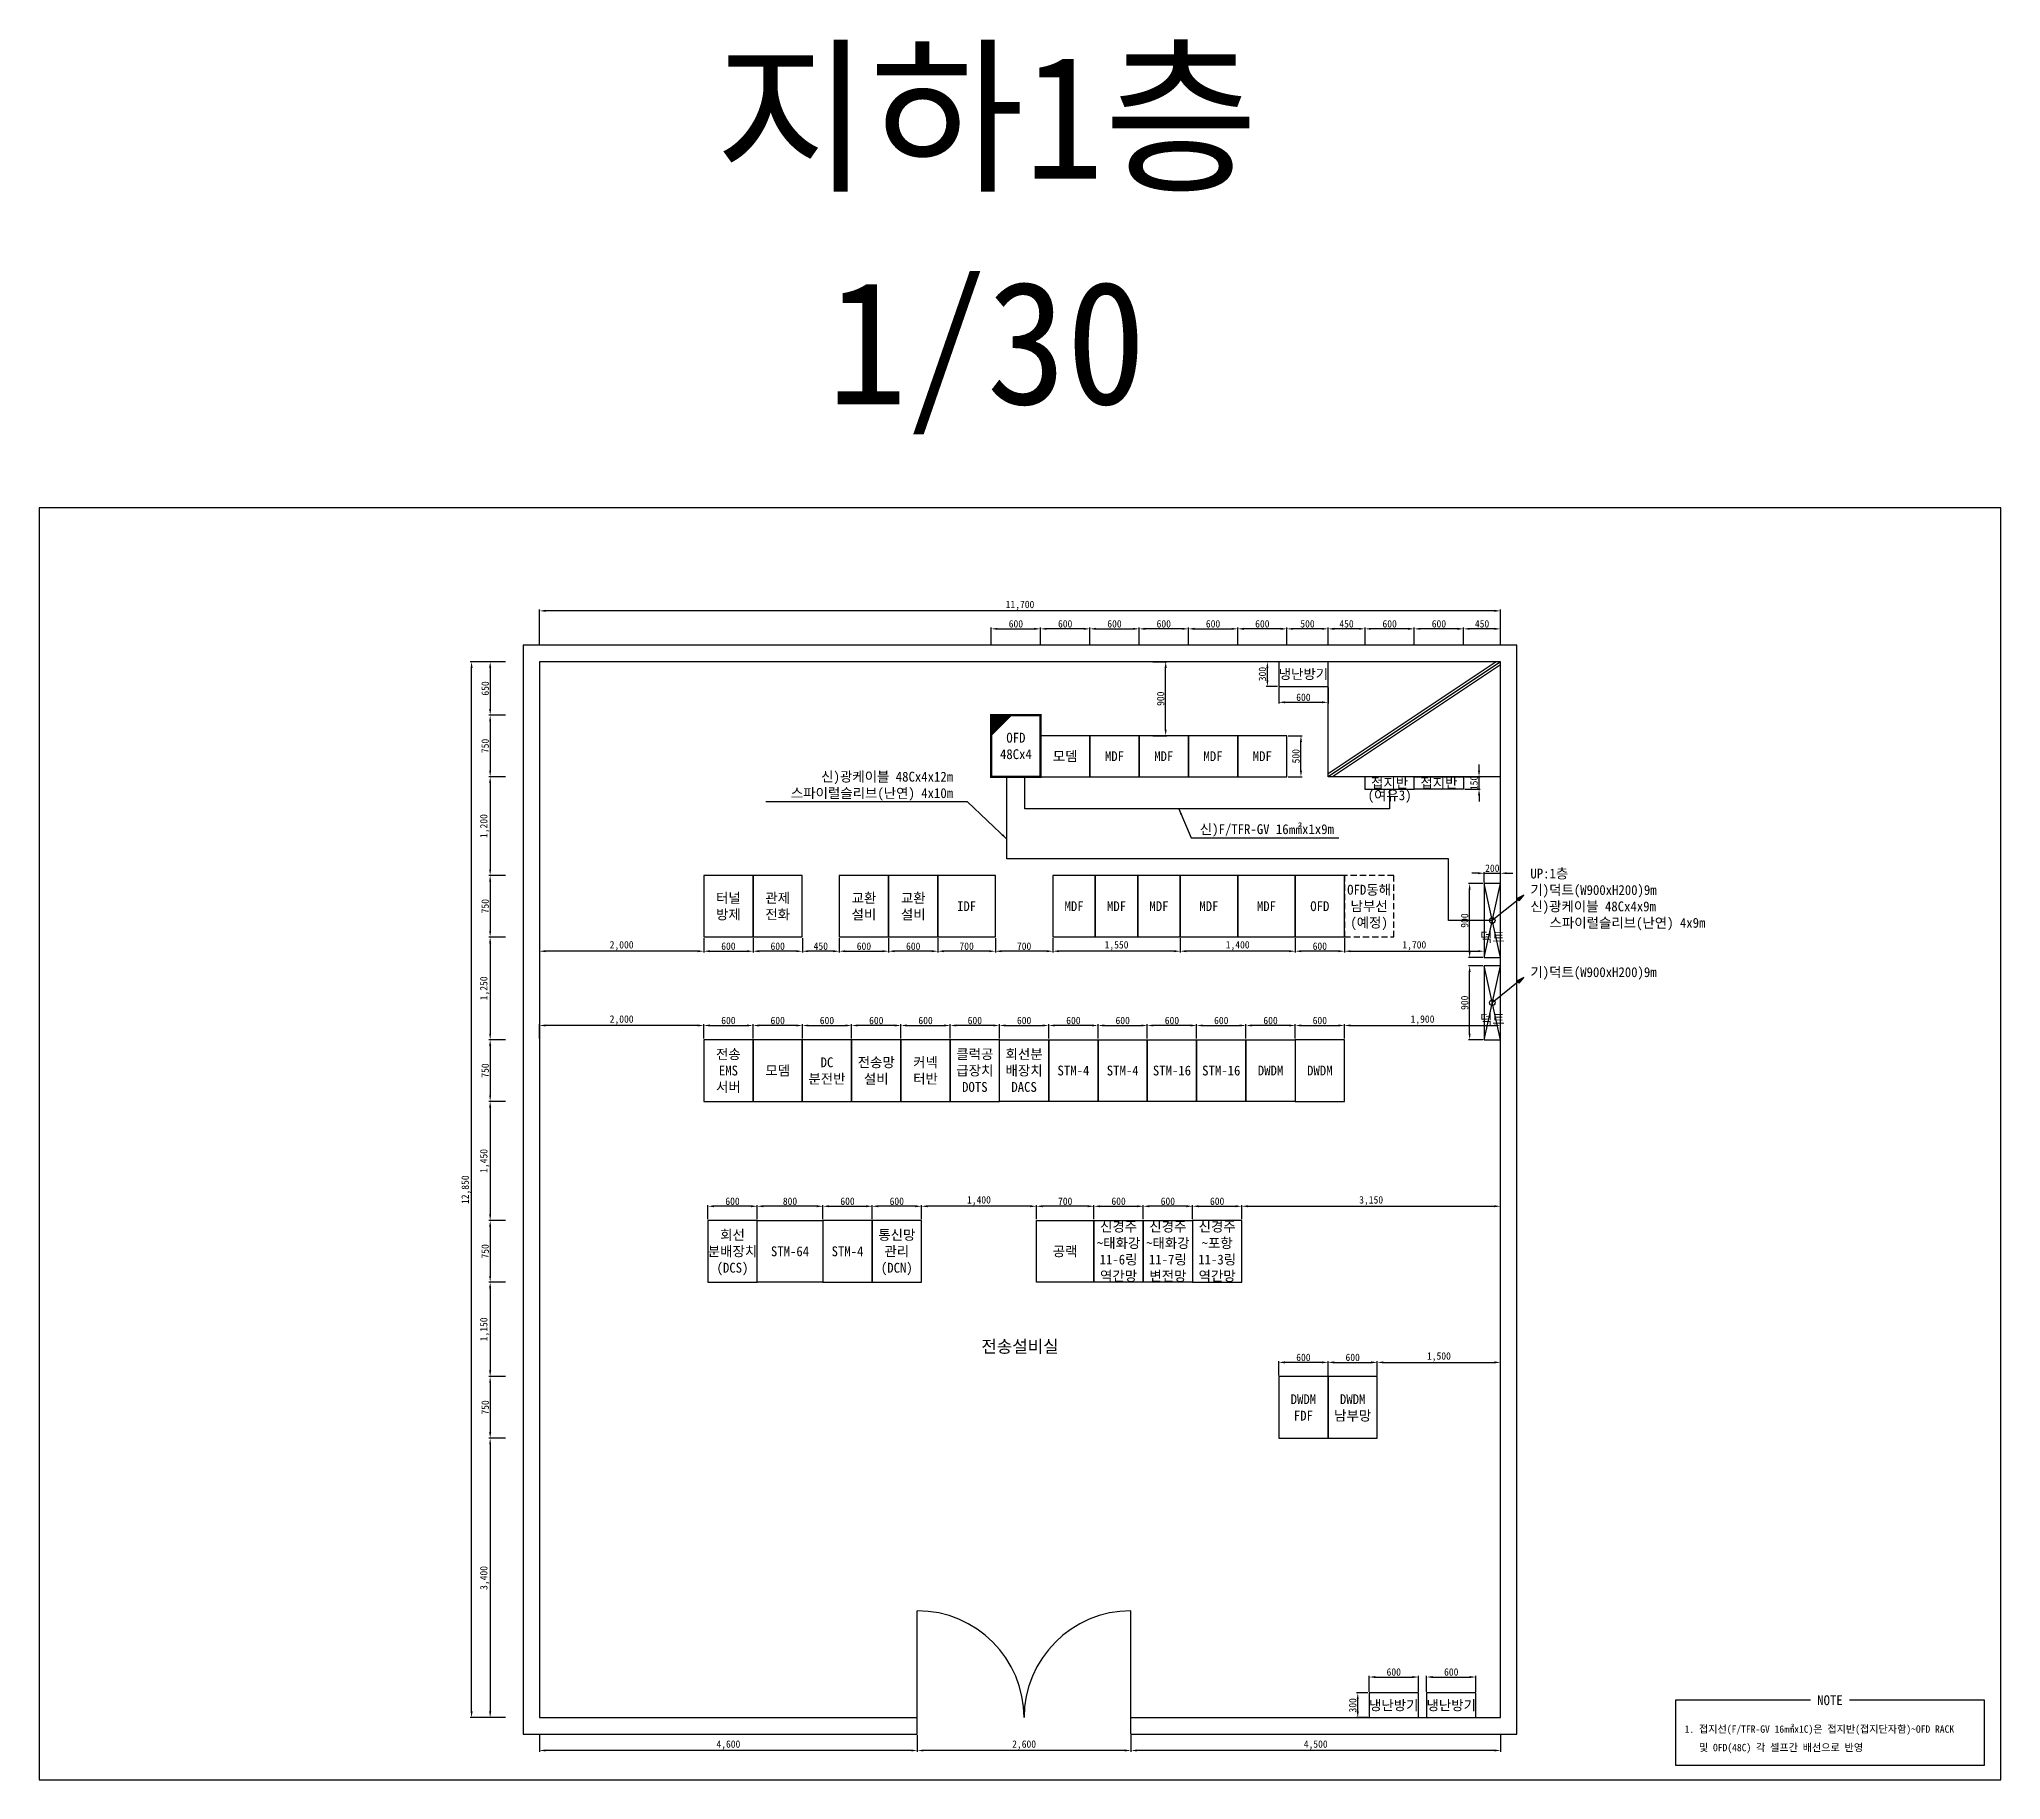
# Model space of a CAD drawing. Header units: millimetres. Extents: x 298577 to 322457, y -54271 to -33089.
import ezdxf
from ezdxf.enums import TextEntityAlignment as Align

# ---------------------------------------------------------------- set-up
doc = ezdxf.new("R2010")
doc.units = ezdxf.units.MM
doc.linetypes.add('HIDDEN', pattern=[0.375, 0.25, -0.125])
for name, color, linetype in [('TN-TEXT', 6, 'Continuous'), ('TT-BASE', 253, 'Continuous'), ('TT-CABL', 4, 'Continuous'), ('TZ-BASE', 253, 'Continuous'), ('TZ-DIMS', 1, 'Continuous'), ('TZ-LEAL', 1, 'Continuous'), ('TZ-LEAT', 3, 'Continuous'), ('TZ-LINE', 4, 'Continuous'), ('TZ-SYMB', 2, 'Continuous'), ('TZ-TEX2', 3, 'Continuous'), ('TZ-TEXT', 3, 'Continuous')]:
    doc.layers.add(name, color=color, linetype=linetype)
doc.layers.add('TX-PAPR', color=2, linetype='Continuous', plot=False)
doc.styles.get("Standard").update_dxf_attribs({"font": 'GulimChe.ttf'})
doc.linetypes.add('BATTINB', pattern='A,0,-0.0025,[134,GulimChe.ttf,S=0.0025,R=0,X=-0.0025,Y=0.01],-0.005,[134,GulimChe.ttf,S=0.0025,R=180,X=0.0025,Y=0.01],-0.0025', length=0.01)
doc.dimstyles.new('D30', dxfattribs={"dimscale": 30, "dimtxt": 3, "dimasz": 2.5, "dimexe": 0.5, "dimexo": 0.5, "dimgap": 0.5, "dimtad": 1, "dimdec": 0, "dimzin": 1, "dimdsep": 46, "dimlunit": 6, "dimtxsty": 'Standard', "dimcen": 1, "dimclrd": 1, "dimclre": 1, "dimclrt": 3, "dimadec": 0, "dimazin": 0, "dimtfac": 1, "dimtdec": 0, "dimtix": 1, "dimtmove": 2, "dimatfit": 3, "dimfxl": 0, "dimtvp": 2, "dimlwd": -1, "dimlwe": -1, "dimarcsym": 0})

msp = doc.modelspace()

# ---------------------------------------------------------------- texts
at = {"layer": 'TN-TEXT'}
for s, p in [('신)광케이블 48Cx4x9m', (316730.3, -43642.3)), ('   스파이럴슬리브(난연) 4x9m', (316730.3, -43842.2))]:
    msp.add_text(s, height=120, dxfattribs=at).set_placement(p, align=Align.MIDDLE_LEFT)
at = {"layer": 'TN-TEXT', "insert": (312706.1, -42794.4), "char_height": 120, "attachment_point": 7}
msp.add_mtext('{\\C6;신)}F/TFR-GV 16㎟x1x9m', dxfattribs=at)
at = {"layer": 'TZ-BASE', "linetype": 'BATTINB', "ltscale": 0.1}
msp.add_text('전송설비실', height=150, dxfattribs=at).set_placement((310516.9, -48997.9), align=Align.MIDDLE_CENTER)
at = {"layer": 'TZ-LEAT', "insert": (309702.5, -42355.6), "char_height": 120, "attachment_point": 9}
msp.add_mtext('{\\C6;신)광케이블 48Cx4x12m\\P\\pt240;  스파이럴슬리브(난연) 4x10m}', dxfattribs=at)
at = {"layer": 'TZ-TEX2'}
for s, height, p in [('UP:1층', 120, (316730.3, -43242.6)), ('기)덕트(W900xH200)9m ', 120, (316730.3, -43442.5)), ('기)덕트(W900xH200)9m ', 120, (316730.3, -44442.5)), ('1. 접지선(F/TFR-GV 16㎟x1C)은 접지반(접지단자함)~OFD RACK', 90, (318608.1, -53654, 46.5)), ('   및 OFD(48C) 각 셀프간 배선으로 반영', 90, (318608.1, -53879, 46.5))]:
    msp.add_text(s, height=height, dxfattribs=at).set_placement(p, align=Align.MIDDLE_LEFT)
msp.add_text('NOTE', height=120, dxfattribs=at).set_placement((320377.6, -53303, 46.5), align=Align.MIDDLE)
at = {"layer": 'TZ-TEXT'}
for s, height, p in [('지하1층', 1500, (310111, -34035.6)), ('1/30', 1500, (310111, -36780.9)), ('냉난방기', 120, (313966.9, -40814.8)), ('OFD', 120, (310466.9, -41589.8)), ('48Cx4', 120, (310466.9, -41789.8)), ('모뎀', 120, (311066.9, -41814.8)), ('MDF', 120, (311666.9, -41814.8)), ('MDF', 120, (312266.9, -41814.8)), ('MDF', 120, (312866.9, -41814.8)), ('MDF', 120, (313466.9, -41814.8)), ('(여유3)', 120, (315016.9, -42289.8)), ('접지반', 120, (315016.9, -42139.8)), ('접지반', 120, (315616.9, -42139.8)), ('OFD동해', 120, (314766.9, -43439.8)), ('방제', 120, (306966.9, -43739.8)), ('터널', 120, (306966.9, -43539.8)), ('관제', 120, (307566.9, -43539.8)), ('전화', 120, (307566.9, -43739.8)), ('설비', 120, (308616.9, -43739.8)), ('교환', 120, (308616.9, -43539.8)), ('설비', 120, (309216.9, -43739.8)), ('교환', 120, (309216.9, -43539.8)), ('IDF', 120, (309866.9, -43639.8)), ('MDF', 120, (311175.2, -43639.8)), ('MDF', 120, (311691.9, -43639.8)), ('MDF', 120, (312208.6, -43639.8)), ('MDF', 120, (312816.9, -43639.8)), ('MDF', 120, (313516.9, -43639.8)), ('OFD', 120, (314166.9, -43639.8)), ('남부선', 120, (314766.9, -43639.8)), ('(예정)', 120, (314766.9, -43839.8)), ('덕트', 120, (316266.9, -44015.5)), ('덕트', 120, (316266.9, -45015.5)), ('전송', 120, (306966.9, -45439.8)), ('클럭공', 120, (309966.9, -45439.8)), ('회선분', 120, (310566.9, -45439.8)), ('EMS', 120, (306966.9, -45639.8)), ('모뎀', 120, (307566.9, -45639.8)), ('DC', 120, (308166.9, -45539.8)), ('전송망', 120, (308766.9, -45539.8)), ('커넥', 120, (309366.9, -45539.8)), ('급장치', 120, (309966.9, -45639.8)), ('배장치', 120, (310566.9, -45639.8)), ('STM-4', 120, (311166.9, -45639.8)), ('STM-4', 120, (311766.9, -45639.8)), ('STM-16', 120, (312366.9, -45639.8)), ('STM-16', 120, (312966.9, -45639.8)), ('DWDM', 120, (313566.9, -45639.8)), ('DWDM', 120, (314166.9, -45639.8)), ('서버', 120, (306966.9, -45839.8)), ('분전반', 120, (308166.9, -45739.8)), ('설비', 120, (308766.9, -45739.8)), ('터반', 120, (309366.9, -45739.8)), ('DOTS', 120, (309966.9, -45839.8)), ('DACS', 120, (310566.9, -45839.8)), ('신경주', 120, (311716.9, -47539.8)), ('신경주', 120, (312316.9, -47539.8)), ('신경주', 120, (312916.9, -47539.8)), ('회선', 120, (307016.9, -47639.8)), ('통신망', 120, (309016.9, -47639.8)), ('~태화강', 120, (311716.9, -47739.8)), ('~태화강', 120, (312316.9, -47739.8)), ('~포항', 120, (312916.9, -47739.8)), ('분배장치', 120, (307016.9, -47839.8)), ('(DCS)', 120, (307016.9, -48039.8)), ('STM-64', 120, (307716.9, -47839.8)), ('STM-4', 120, (308416.9, -47839.8)), ('(DCN)', 120, (309016.9, -48039.8)), ('관리', 120, (309016.9, -47839.8)), ('공랙', 120, (311066.9, -47839.8)), ('11-6링', 120, (311716.9, -47939.8)), ('11-7링', 120, (312316.9, -47939.8)), ('11-3링', 120, (312916.9, -47939.8)), ('역간망', 120, (311716.9, -48139.8)), ('변전망', 120, (312316.9, -48139.8)), ('역간망', 120, (312916.9, -48139.8)), ('DWDM', 120, (313966.9, -49639.8)), ('DWDM', 120, (314566.9, -49639.8)), ('FDF', 120, (313966.9, -49839.8)), ('남부망', 120, (314566.9, -49839.8)), ('냉난방기', 120, (315066.9, -53364.8)), ('냉난방기', 120, (315766.9, -53364.8))]:
    msp.add_text(s, height=height, dxfattribs=at).set_placement(p, align=Align.MIDDLE_CENTER)

# ---------------------------------------------------------------- blocks, each defined once
blk = doc.blocks.new('*D756')
at = {"layer": 'DEFPOINTS', "color": 0}
for p in [(315917, -40265), (315917, -40465), (316367, -40465)]:
    blk.add_point(p, dxfattribs=at)
at = {"layer": 'TZ-DIMS', "color": 1}
for p, q in [((315917, -40450), (315917, -40250)), ((316292, -40265), (315992, -40265)), ((316367, -40450), (316367, -40250))]:
    blk.add_line(p, q, dxfattribs=at)
for points in [[(315992, -40252), (315992, -40277), (315917, -40265)], [(316292, -40252), (316292, -40277), (316367, -40265)]]:
    blk.add_solid(points, dxfattribs=at)
at = {"layer": 'TZ-DIMS', "color": 3, "insert": (316142, -40204), "char_height": 90, "attachment_point": 5}
blk.add_mtext('450', dxfattribs=at)
blk = doc.blocks.new('*D757')
at = {"layer": 'DEFPOINTS', "color": 0}
for p in [(315317, -40265), (315317, -40465), (315917, -40465)]:
    blk.add_point(p, dxfattribs=at)
at = {"layer": 'TZ-DIMS', "color": 1}
for p, q in [((315317, -40450), (315317, -40250)), ((315842, -40265), (315392, -40265)), ((315917, -40450), (315917, -40250))]:
    blk.add_line(p, q, dxfattribs=at)
for points in [[(315392, -40252), (315392, -40277), (315317, -40265)], [(315842, -40252), (315842, -40277), (315917, -40265)]]:
    blk.add_solid(points, dxfattribs=at)
at = {"layer": 'TZ-DIMS', "color": 3, "insert": (315617, -40204), "char_height": 90, "attachment_point": 5}
blk.add_mtext('600', dxfattribs=at)
blk = doc.blocks.new('*D758')
at = {"layer": 'DEFPOINTS', "color": 0}
for p in [(314717, -40265), (314717, -40465), (315317, -40465)]:
    blk.add_point(p, dxfattribs=at)
at = {"layer": 'TZ-DIMS', "color": 1}
for p, q in [((314717, -40450), (314717, -40250)), ((315242, -40265), (314792, -40265)), ((315317, -40450), (315317, -40250))]:
    blk.add_line(p, q, dxfattribs=at)
for points in [[(314792, -40252), (314792, -40277), (314717, -40265)], [(315242, -40252), (315242, -40277), (315317, -40265)]]:
    blk.add_solid(points, dxfattribs=at)
at = {"layer": 'TZ-DIMS', "color": 3, "insert": (315017, -40204), "char_height": 90, "attachment_point": 5}
blk.add_mtext('600', dxfattribs=at)
blk = doc.blocks.new('*D759')
at = {"layer": 'DEFPOINTS', "color": 0}
for p in [(314267, -40265), (314267, -40465), (314717, -40465)]:
    blk.add_point(p, dxfattribs=at)
at = {"layer": 'TZ-DIMS', "color": 1}
for p, q in [((314267, -40450), (314267, -40250)), ((314642, -40265), (314342, -40265)), ((314717, -40450), (314717, -40250))]:
    blk.add_line(p, q, dxfattribs=at)
for points in [[(314342, -40252), (314342, -40277), (314267, -40265)], [(314642, -40252), (314642, -40277), (314717, -40265)]]:
    blk.add_solid(points, dxfattribs=at)
at = {"layer": 'TZ-DIMS', "color": 3, "insert": (314492, -40204), "char_height": 90, "attachment_point": 5}
blk.add_mtext('450', dxfattribs=at)
blk = doc.blocks.new('*D760')
at = {"layer": 'DEFPOINTS', "color": 0}
for p in [(313767, -40265), (313767, -40465), (314267, -40465)]:
    blk.add_point(p, dxfattribs=at)
at = {"layer": 'TZ-DIMS', "color": 1}
for p, q in [((313767, -40450), (313767, -40250)), ((314192, -40265), (313842, -40265)), ((314267, -40450), (314267, -40250))]:
    blk.add_line(p, q, dxfattribs=at)
for points in [[(313842, -40252), (313842, -40277), (313767, -40265)], [(314192, -40252), (314192, -40277), (314267, -40265)]]:
    blk.add_solid(points, dxfattribs=at)
at = {"layer": 'TZ-DIMS', "color": 3, "insert": (314017, -40204), "char_height": 90, "attachment_point": 5}
blk.add_mtext('500', dxfattribs=at)
blk = doc.blocks.new('*D761')
at = {"layer": 'DEFPOINTS', "color": 0}
for p in [(313167, -40265), (313167, -40465), (313767, -40465)]:
    blk.add_point(p, dxfattribs=at)
at = {"layer": 'TZ-DIMS', "color": 1}
for p, q in [((313167, -40450), (313167, -40250)), ((313692, -40265), (313242, -40265)), ((313767, -40450), (313767, -40250))]:
    blk.add_line(p, q, dxfattribs=at)
for points in [[(313242, -40252), (313242, -40277), (313167, -40265)], [(313692, -40252), (313692, -40277), (313767, -40265)]]:
    blk.add_solid(points, dxfattribs=at)
at = {"layer": 'TZ-DIMS', "color": 3, "insert": (313467, -40204), "char_height": 90, "attachment_point": 5}
blk.add_mtext('600', dxfattribs=at)
blk = doc.blocks.new('*D762')
at = {"layer": 'DEFPOINTS', "color": 0}
for p in [(313167, -40265), (312567, -40465), (313167, -40465)]:
    blk.add_point(p, dxfattribs=at)
at = {"layer": 'TZ-DIMS', "color": 1}
for p, q in [((312567, -40450), (312567, -40250)), ((312642, -40265), (313092, -40265)), ((313167, -40450), (313167, -40250))]:
    blk.add_line(p, q, dxfattribs=at)
for points in [[(312642, -40252), (312642, -40277), (312567, -40265)], [(313092, -40252), (313092, -40277), (313167, -40265)]]:
    blk.add_solid(points, dxfattribs=at)
at = {"layer": 'TZ-DIMS', "color": 3, "insert": (312867, -40204), "char_height": 90, "attachment_point": 5}
blk.add_mtext('600', dxfattribs=at)
blk = doc.blocks.new('*D763')
at = {"layer": 'DEFPOINTS', "color": 0}
for p in [(311967, -40265), (311367, -40465), (311967, -40465)]:
    blk.add_point(p, dxfattribs=at)
at = {"layer": 'TZ-DIMS', "color": 1}
for p, q in [((311367, -40450), (311367, -40250)), ((311442, -40265), (311892, -40265)), ((311967, -40450), (311967, -40250))]:
    blk.add_line(p, q, dxfattribs=at)
for points in [[(311442, -40252), (311442, -40277), (311367, -40265)], [(311892, -40252), (311892, -40277), (311967, -40265)]]:
    blk.add_solid(points, dxfattribs=at)
at = {"layer": 'TZ-DIMS', "color": 3, "insert": (311667, -40204), "char_height": 90, "attachment_point": 5}
blk.add_mtext('600', dxfattribs=at)
blk = doc.blocks.new('*D764')
at = {"layer": 'DEFPOINTS', "color": 0}
for p in [(311967, -40265), (311967, -40465), (312567, -40465)]:
    blk.add_point(p, dxfattribs=at)
at = {"layer": 'TZ-DIMS', "color": 1}
for p, q in [((311967, -40450), (311967, -40250)), ((312492, -40265), (312042, -40265)), ((312567, -40450), (312567, -40250))]:
    blk.add_line(p, q, dxfattribs=at)
for points in [[(312042, -40252), (312042, -40277), (311967, -40265)], [(312492, -40252), (312492, -40277), (312567, -40265)]]:
    blk.add_solid(points, dxfattribs=at)
at = {"layer": 'TZ-DIMS', "color": 3, "insert": (312267, -40204), "char_height": 90, "attachment_point": 5}
blk.add_mtext('600', dxfattribs=at)
blk = doc.blocks.new('*D765')
at = {"layer": 'DEFPOINTS', "color": 0}
for p in [(310767, -40265), (310767, -40465), (311367, -40465)]:
    blk.add_point(p, dxfattribs=at)
at = {"layer": 'TZ-DIMS', "color": 1}
for p, q in [((310767, -40450), (310767, -40250)), ((311292, -40265), (310842, -40265)), ((311367, -40450), (311367, -40250))]:
    blk.add_line(p, q, dxfattribs=at)
for points in [[(310842, -40252), (310842, -40277), (310767, -40265)], [(311292, -40252), (311292, -40277), (311367, -40265)]]:
    blk.add_solid(points, dxfattribs=at)
at = {"layer": 'TZ-DIMS', "color": 3, "insert": (311067, -40204), "char_height": 90, "attachment_point": 5}
blk.add_mtext('600', dxfattribs=at)
blk = doc.blocks.new('*D766')
at = {"layer": 'DEFPOINTS', "color": 0}
for p in [(310767, -40265), (310167, -40465), (310767, -40465)]:
    blk.add_point(p, dxfattribs=at)
at = {"layer": 'TZ-DIMS', "color": 1}
for p, q in [((310167, -40450), (310167, -40250)), ((310242, -40265), (310692, -40265)), ((310767, -40450), (310767, -40250))]:
    blk.add_line(p, q, dxfattribs=at)
for points in [[(310242, -40252), (310242, -40277), (310167, -40265)], [(310692, -40252), (310692, -40277), (310767, -40265)]]:
    blk.add_solid(points, dxfattribs=at)
at = {"layer": 'TZ-DIMS', "color": 3, "insert": (310467, -40204), "char_height": 90, "attachment_point": 5}
blk.add_mtext('600', dxfattribs=at)
blk = doc.blocks.new('*D767')
at = {"layer": 'DEFPOINTS', "color": 0}
for p in [(304667, -40046), (304667, -40465), (316367, -40465)]:
    blk.add_point(p, dxfattribs=at)
at = {"layer": 'TZ-DIMS', "color": 1}
for p, q in [((304667, -40450), (304667, -40031)), ((316292, -40046), (304742, -40046)), ((316367, -40450), (316367, -40031))]:
    blk.add_line(p, q, dxfattribs=at)
for points in [[(304742, -40033), (304742, -40058), (304667, -40046)], [(316292, -40033), (316292, -40058), (316367, -40046)]]:
    blk.add_solid(points, dxfattribs=at)
at = {"layer": 'TZ-DIMS', "color": 3, "insert": (310517, -39979), "char_height": 90, "attachment_point": 5}
blk.add_mtext('11,700', dxfattribs=at)
blk = doc.blocks.new('*D768')
at = {"layer": 'DEFPOINTS', "color": 0}
for p in [(304267, -40665), (304067, -41315), (304267, -41315)]:
    blk.add_point(p, dxfattribs=at)
at = {"layer": 'TZ-DIMS', "color": 1}
for p, q in [((304252, -40665), (304052, -40665)), ((304067, -40740), (304067, -41240)), ((304252, -41315), (304052, -41315))]:
    blk.add_line(p, q, dxfattribs=at)
for points in [[(304054, -40740), (304079, -40740), (304067, -40665)], [(304054, -41240), (304079, -41240), (304067, -41315)]]:
    blk.add_solid(points, dxfattribs=at)
at = {"layer": 'TZ-DIMS', "color": 3, "insert": (304006, -40990), "char_height": 90, "attachment_point": 5, "rotation": 90}
blk.add_mtext('650', dxfattribs=at)
blk = doc.blocks.new('*D769')
at = {"layer": 'DEFPOINTS', "color": 0}
for p in [(304267, -41315), (304067, -42065), (304267, -42065)]:
    blk.add_point(p, dxfattribs=at)
at = {"layer": 'TZ-DIMS', "color": 1}
for p, q in [((304252, -41315), (304052, -41315)), ((304067, -41390), (304067, -41990)), ((304252, -42065), (304052, -42065))]:
    blk.add_line(p, q, dxfattribs=at)
for points in [[(304054, -41390), (304079, -41390), (304067, -41315)], [(304054, -41990), (304079, -41990), (304067, -42065)]]:
    blk.add_solid(points, dxfattribs=at)
at = {"layer": 'TZ-DIMS', "color": 3, "insert": (304006, -41690), "char_height": 90, "attachment_point": 5, "rotation": 90}
blk.add_mtext('750', dxfattribs=at)
blk = doc.blocks.new('*D770')
at = {"layer": 'DEFPOINTS', "color": 0}
for p in [(304267, -42065), (304067, -43265), (304267, -43265)]:
    blk.add_point(p, dxfattribs=at)
at = {"layer": 'TZ-DIMS', "color": 1}
for p, q in [((304252, -42065), (304052, -42065)), ((304067, -42140), (304067, -43190)), ((304252, -43265), (304052, -43265))]:
    blk.add_line(p, q, dxfattribs=at)
for points in [[(304054, -42140), (304079, -42140), (304067, -42065)], [(304054, -43190), (304079, -43190), (304067, -43265)]]:
    blk.add_solid(points, dxfattribs=at)
at = {"layer": 'TZ-DIMS', "color": 3, "insert": (304000, -42665), "char_height": 90, "attachment_point": 5, "rotation": 90}
blk.add_mtext('1,200', dxfattribs=at)
blk = doc.blocks.new('*D771')
at = {"layer": 'DEFPOINTS', "color": 0}
for p in [(304267, -43265), (304067, -44015), (304267, -44015)]:
    blk.add_point(p, dxfattribs=at)
at = {"layer": 'TZ-DIMS', "color": 1}
for p, q in [((304252, -43265), (304052, -43265)), ((304067, -43340), (304067, -43940)), ((304252, -44015), (304052, -44015))]:
    blk.add_line(p, q, dxfattribs=at)
for points in [[(304054, -43340), (304079, -43340), (304067, -43265)], [(304054, -43940), (304079, -43940), (304067, -44015)]]:
    blk.add_solid(points, dxfattribs=at)
at = {"layer": 'TZ-DIMS', "color": 3, "insert": (304006, -43640), "char_height": 90, "attachment_point": 5, "rotation": 90}
blk.add_mtext('750', dxfattribs=at)
blk = doc.blocks.new('*D772')
at = {"layer": 'DEFPOINTS', "color": 0}
for p in [(304267, -44015), (304067, -45265), (304267, -45265)]:
    blk.add_point(p, dxfattribs=at)
at = {"layer": 'TZ-DIMS', "color": 1}
for p, q in [((304252, -44015), (304052, -44015)), ((304067, -44090), (304067, -45190)), ((304252, -45265), (304052, -45265))]:
    blk.add_line(p, q, dxfattribs=at)
for points in [[(304054, -44090), (304079, -44090), (304067, -44015)], [(304054, -45190), (304079, -45190), (304067, -45265)]]:
    blk.add_solid(points, dxfattribs=at)
at = {"layer": 'TZ-DIMS', "color": 3, "insert": (304000, -44640), "char_height": 90, "attachment_point": 5, "rotation": 90}
blk.add_mtext('1,250', dxfattribs=at)
blk = doc.blocks.new('*D773')
at = {"layer": 'DEFPOINTS', "color": 0}
for p in [(304267, -45265), (304067, -46015), (304267, -46015)]:
    blk.add_point(p, dxfattribs=at)
at = {"layer": 'TZ-DIMS', "color": 1}
for p, q in [((304252, -45265), (304052, -45265)), ((304067, -45340), (304067, -45940)), ((304252, -46015), (304052, -46015))]:
    blk.add_line(p, q, dxfattribs=at)
for points in [[(304054, -45340), (304079, -45340), (304067, -45265)], [(304054, -45940), (304079, -45940), (304067, -46015)]]:
    blk.add_solid(points, dxfattribs=at)
at = {"layer": 'TZ-DIMS', "color": 3, "insert": (304006, -45640), "char_height": 90, "attachment_point": 5, "rotation": 90}
blk.add_mtext('750', dxfattribs=at)
blk = doc.blocks.new('*D774')
at = {"layer": 'DEFPOINTS', "color": 0}
for p in [(304267, -46015), (304067, -47465), (304267, -47465)]:
    blk.add_point(p, dxfattribs=at)
at = {"layer": 'TZ-DIMS', "color": 1}
for p, q in [((304252, -46015), (304052, -46015)), ((304067, -46090), (304067, -47390)), ((304252, -47465), (304052, -47465))]:
    blk.add_line(p, q, dxfattribs=at)
for points in [[(304054, -46090), (304079, -46090), (304067, -46015)], [(304054, -47390), (304079, -47390), (304067, -47465)]]:
    blk.add_solid(points, dxfattribs=at)
at = {"layer": 'TZ-DIMS', "color": 3, "insert": (304000, -46740), "char_height": 90, "attachment_point": 5, "rotation": 90}
blk.add_mtext('1,450', dxfattribs=at)
blk = doc.blocks.new('*D775')
at = {"layer": 'DEFPOINTS', "color": 0}
for p in [(304267, -47465), (304067, -48215), (304267, -48215)]:
    blk.add_point(p, dxfattribs=at)
at = {"layer": 'TZ-DIMS', "color": 1}
for p, q in [((304252, -47465), (304052, -47465)), ((304067, -47540), (304067, -48140)), ((304252, -48215), (304052, -48215))]:
    blk.add_line(p, q, dxfattribs=at)
for points in [[(304054, -47540), (304079, -47540), (304067, -47465)], [(304054, -48140), (304079, -48140), (304067, -48215)]]:
    blk.add_solid(points, dxfattribs=at)
at = {"layer": 'TZ-DIMS', "color": 3, "insert": (304006, -47840), "char_height": 90, "attachment_point": 5, "rotation": 90}
blk.add_mtext('750', dxfattribs=at)
blk = doc.blocks.new('*D776')
at = {"layer": 'DEFPOINTS', "color": 0}
for p in [(304267, -48215), (304067, -49365), (304267, -49365)]:
    blk.add_point(p, dxfattribs=at)
at = {"layer": 'TZ-DIMS', "color": 1}
for p, q in [((304252, -48215), (304052, -48215)), ((304067, -48290), (304067, -49290)), ((304252, -49365), (304052, -49365))]:
    blk.add_line(p, q, dxfattribs=at)
for points in [[(304054, -48290), (304079, -48290), (304067, -48215)], [(304054, -49290), (304079, -49290), (304067, -49365)]]:
    blk.add_solid(points, dxfattribs=at)
at = {"layer": 'TZ-DIMS', "color": 3, "insert": (304000, -48790), "char_height": 90, "attachment_point": 5, "rotation": 90}
blk.add_mtext('1,150', dxfattribs=at)
blk = doc.blocks.new('*D777')
at = {"layer": 'DEFPOINTS', "color": 0}
for p in [(304267, -49365), (304067, -50115), (304267, -50115)]:
    blk.add_point(p, dxfattribs=at)
at = {"layer": 'TZ-DIMS', "color": 1}
for p, q in [((304252, -49365), (304052, -49365)), ((304067, -49440), (304067, -50040)), ((304252, -50115), (304052, -50115))]:
    blk.add_line(p, q, dxfattribs=at)
for points in [[(304054, -49440), (304079, -49440), (304067, -49365)], [(304054, -50040), (304079, -50040), (304067, -50115)]]:
    blk.add_solid(points, dxfattribs=at)
at = {"layer": 'TZ-DIMS', "color": 3, "insert": (304006, -49740), "char_height": 90, "attachment_point": 5, "rotation": 90}
blk.add_mtext('750', dxfattribs=at)
blk = doc.blocks.new('*D778')
at = {"layer": 'DEFPOINTS', "color": 0}
for p in [(304267, -50115), (304067, -53515), (304267, -53515)]:
    blk.add_point(p, dxfattribs=at)
at = {"layer": 'TZ-DIMS', "color": 1}
for p, q in [((304252, -50115), (304052, -50115)), ((304067, -50190), (304067, -53440)), ((304252, -53515), (304052, -53515))]:
    blk.add_line(p, q, dxfattribs=at)
for points in [[(304054, -50190), (304079, -50190), (304067, -50115)], [(304054, -53440), (304079, -53440), (304067, -53515)]]:
    blk.add_solid(points, dxfattribs=at)
at = {"layer": 'TZ-DIMS', "color": 3, "insert": (304000, -51815), "char_height": 90, "attachment_point": 5, "rotation": 90}
blk.add_mtext('3,400', dxfattribs=at)
blk = doc.blocks.new('*D779')
at = {"layer": 'DEFPOINTS', "color": 0}
for p in [(303840, -40665), (304267, -40665), (304267, -53515)]:
    blk.add_point(p, dxfattribs=at)
at = {"layer": 'TZ-DIMS', "color": 1}
for p, q in [((304252, -40665), (303825, -40665)), ((303840, -53440), (303840, -40740)), ((304252, -53515), (303825, -53515))]:
    blk.add_line(p, q, dxfattribs=at)
for points in [[(303828, -40740), (303853, -40740), (303840, -40665)], [(303828, -53440), (303853, -53440), (303840, -53515)]]:
    blk.add_solid(points, dxfattribs=at)
at = {"layer": 'TZ-DIMS', "color": 3, "insert": (303774, -47090), "char_height": 90, "attachment_point": 5, "rotation": 90}
blk.add_mtext('12,850', dxfattribs=at)
blk = doc.blocks.new('*D780')
at = {"layer": 'DEFPOINTS', "color": 0}
for p in [(315917, -42065), (315917, -42215), (316105, -42065)]:
    blk.add_point(p, dxfattribs=at)
at = {"layer": 'TZ-DIMS', "color": 1}
for p, q in [((316105, -41990), (316105, -41915)), ((315932, -42065), (316120, -42065)), ((315932, -42215), (316120, -42215)), ((316105, -42215), (316105, -42065)), ((316105, -42290), (316105, -42365))]:
    blk.add_line(p, q, dxfattribs=at)
for points in [[(316093, -41990), (316118, -41990), (316105, -42065)], [(316093, -42290), (316118, -42290), (316105, -42215)]]:
    blk.add_solid(points, dxfattribs=at)
at = {"layer": 'TZ-DIMS', "color": 3, "insert": (316044, -42140), "char_height": 90, "attachment_point": 5, "rotation": 90}
blk.add_mtext('150', dxfattribs=at)
blk = doc.blocks.new('*D781')
at = {"layer": 'DEFPOINTS', "color": 0}
for p in [(315991, -44365), (316167, -44365), (316167, -45265)]:
    blk.add_point(p, dxfattribs=at)
at = {"layer": 'TZ-DIMS', "color": 1}
for p, q in [((316152, -44365), (315976, -44365)), ((315991, -45190), (315991, -44440)), ((316152, -45265), (315976, -45265))]:
    blk.add_line(p, q, dxfattribs=at)
for points in [[(315978, -44440), (316003, -44440), (315991, -44365)], [(315978, -45190), (316003, -45190), (315991, -45265)]]:
    blk.add_solid(points, dxfattribs=at)
at = {"layer": 'TZ-DIMS', "color": 3, "insert": (315930, -44815), "char_height": 90, "attachment_point": 5, "rotation": 90}
blk.add_mtext('900', dxfattribs=at)
blk = doc.blocks.new('*D782')
at = {"layer": 'DEFPOINTS', "color": 0}
for p in [(316167, -43365), (316367, -43239), (316367, -43365)]:
    blk.add_point(p, dxfattribs=at)
at = {"layer": 'TZ-DIMS', "color": 1}
for p, q in [((316092, -43239), (316017, -43239)), ((316167, -43350), (316167, -43224)), ((316167, -43239), (316367, -43239)), ((316367, -43350), (316367, -43224)), ((316442, -43239), (316517, -43239))]:
    blk.add_line(p, q, dxfattribs=at)
for points in [[(316092, -43226), (316092, -43251), (316167, -43239)], [(316442, -43226), (316442, -43251), (316367, -43239)]]:
    blk.add_solid(points, dxfattribs=at)
at = {"layer": 'TZ-DIMS', "color": 3, "insert": (316267, -43178), "char_height": 90, "attachment_point": 5}
blk.add_mtext('200', dxfattribs=at)
blk = doc.blocks.new('*D783')
at = {"layer": 'DEFPOINTS', "color": 0}
for p in [(315991, -43365), (316167, -43365), (316167, -44265)]:
    blk.add_point(p, dxfattribs=at)
at = {"layer": 'TZ-DIMS', "color": 1}
for p, q in [((316152, -43365), (315976, -43365)), ((315991, -44190), (315991, -43440)), ((316152, -44265), (315976, -44265))]:
    blk.add_line(p, q, dxfattribs=at)
for points in [[(315978, -43440), (316003, -43440), (315991, -43365)], [(315978, -44190), (316003, -44190), (315991, -44265)]]:
    blk.add_solid(points, dxfattribs=at)
at = {"layer": 'TZ-DIMS', "color": 3, "insert": (315930, -43815), "char_height": 90, "attachment_point": 5, "rotation": 90}
blk.add_mtext('900', dxfattribs=at)
blk = doc.blocks.new('*D784')
at = {"layer": 'DEFPOINTS', "color": 0}
for p in [(313667, -40965), (314267, -40965), (314267, -41159)]:
    blk.add_point(p, dxfattribs=at)
at = {"layer": 'TZ-DIMS', "color": 1}
for p, q in [((313667, -40980), (313667, -41174)), ((314267, -40980), (314267, -41174)), ((313742, -41159), (314192, -41159))]:
    blk.add_line(p, q, dxfattribs=at)
for points in [[(313742, -41146), (313742, -41171), (313667, -41159)], [(314192, -41146), (314192, -41171), (314267, -41159)]]:
    blk.add_solid(points, dxfattribs=at)
at = {"layer": 'TZ-DIMS', "color": 3, "insert": (313967, -41098), "char_height": 90, "attachment_point": 5}
blk.add_mtext('600', dxfattribs=at)
blk = doc.blocks.new('*D785')
at = {"layer": 'DEFPOINTS', "color": 0}
for p in [(313529, -40665), (313667, -40665), (313667, -40965)]:
    blk.add_point(p, dxfattribs=at)
at = {"layer": 'TZ-DIMS', "color": 1}
for p, q in [((313652, -40665), (313514, -40665)), ((313529, -40890), (313529, -40740)), ((313652, -40965), (313514, -40965))]:
    blk.add_line(p, q, dxfattribs=at)
for points in [[(313516, -40740), (313541, -40740), (313529, -40665)], [(313516, -40890), (313541, -40890), (313529, -40965)]]:
    blk.add_solid(points, dxfattribs=at)
at = {"layer": 'TZ-DIMS', "color": 3, "insert": (313468, -40815), "char_height": 90, "attachment_point": 5, "rotation": 90}
blk.add_mtext('300', dxfattribs=at)
blk = doc.blocks.new('*D786')
at = {"layer": 'DEFPOINTS', "color": 0}
for p in [(313867, -44015), (314467, -44015), (313867, -44188)]:
    blk.add_point(p, dxfattribs=at)
at = {"layer": 'TZ-DIMS', "color": 1}
for p, q in [((313867, -44030), (313867, -44203)), ((314467, -44030), (314467, -44203)), ((314392, -44188), (313942, -44188))]:
    blk.add_line(p, q, dxfattribs=at)
for points in [[(313942, -44175), (313942, -44200), (313867, -44188)], [(314392, -44175), (314392, -44200), (314467, -44188)]]:
    blk.add_solid(points, dxfattribs=at)
at = {"layer": 'TZ-DIMS', "color": 3, "insert": (314167, -44127), "char_height": 90, "attachment_point": 5}
blk.add_mtext('600', dxfattribs=at)
blk = doc.blocks.new('*D787')
at = {"layer": 'DEFPOINTS', "color": 0}
for p in [(312467, -44015), (313867, -44015), (312467, -44188)]:
    blk.add_point(p, dxfattribs=at)
at = {"layer": 'TZ-DIMS', "color": 1}
for p, q in [((312467, -44030), (312467, -44203)), ((313867, -44030), (313867, -44203)), ((313792, -44188), (312542, -44188))]:
    blk.add_line(p, q, dxfattribs=at)
for points in [[(312542, -44175), (312542, -44200), (312467, -44188)], [(313792, -44175), (313792, -44200), (313867, -44188)]]:
    blk.add_solid(points, dxfattribs=at)
at = {"layer": 'TZ-DIMS', "color": 3, "insert": (313167, -44121), "char_height": 90, "attachment_point": 5}
blk.add_mtext('1,400', dxfattribs=at)
blk = doc.blocks.new('*D788')
at = {"layer": 'DEFPOINTS', "color": 0}
for p in [(310917, -44015), (312467, -44015), (310917, -44188)]:
    blk.add_point(p, dxfattribs=at)
at = {"layer": 'TZ-DIMS', "color": 1}
for p, q in [((310917, -44030), (310917, -44203)), ((312467, -44030), (312467, -44203)), ((312392, -44188), (310992, -44188))]:
    blk.add_line(p, q, dxfattribs=at)
for points in [[(310992, -44175), (310992, -44200), (310917, -44188)], [(312392, -44175), (312392, -44200), (312467, -44188)]]:
    blk.add_solid(points, dxfattribs=at)
at = {"layer": 'TZ-DIMS', "color": 3, "insert": (311692, -44121), "char_height": 90, "attachment_point": 5}
blk.add_mtext('1,550', dxfattribs=at)
blk = doc.blocks.new('*D789')
at = {"layer": 'DEFPOINTS', "color": 0}
for p in [(310217, -44015), (310917, -44015), (310217, -44188)]:
    blk.add_point(p, dxfattribs=at)
at = {"layer": 'TZ-DIMS', "color": 1}
for p, q in [((310217, -44030), (310217, -44203)), ((310917, -44030), (310917, -44203)), ((310842, -44188), (310292, -44188))]:
    blk.add_line(p, q, dxfattribs=at)
for points in [[(310292, -44175), (310292, -44200), (310217, -44188)], [(310842, -44175), (310842, -44200), (310917, -44188)]]:
    blk.add_solid(points, dxfattribs=at)
at = {"layer": 'TZ-DIMS', "color": 3, "insert": (310567, -44127), "char_height": 90, "attachment_point": 5}
blk.add_mtext('700', dxfattribs=at)
blk = doc.blocks.new('*D790')
at = {"layer": 'DEFPOINTS', "color": 0}
for p in [(309517, -44015), (310217, -44015), (309517, -44188)]:
    blk.add_point(p, dxfattribs=at)
at = {"layer": 'TZ-DIMS', "color": 1}
for p, q in [((309517, -44030), (309517, -44203)), ((310217, -44030), (310217, -44203)), ((310142, -44188), (309592, -44188))]:
    blk.add_line(p, q, dxfattribs=at)
for points in [[(309592, -44175), (309592, -44200), (309517, -44188)], [(310142, -44175), (310142, -44200), (310217, -44188)]]:
    blk.add_solid(points, dxfattribs=at)
at = {"layer": 'TZ-DIMS', "color": 3, "insert": (309867, -44127), "char_height": 90, "attachment_point": 5}
blk.add_mtext('700', dxfattribs=at)
blk = doc.blocks.new('*D791')
at = {"layer": 'DEFPOINTS', "color": 0}
for p in [(308917, -44015), (309517, -44015), (308917, -44188)]:
    blk.add_point(p, dxfattribs=at)
at = {"layer": 'TZ-DIMS', "color": 1}
for p, q in [((308917, -44030), (308917, -44203)), ((309517, -44030), (309517, -44203)), ((309442, -44188), (308992, -44188))]:
    blk.add_line(p, q, dxfattribs=at)
for points in [[(308992, -44175), (308992, -44200), (308917, -44188)], [(309442, -44175), (309442, -44200), (309517, -44188)]]:
    blk.add_solid(points, dxfattribs=at)
at = {"layer": 'TZ-DIMS', "color": 3, "insert": (309217, -44127), "char_height": 90, "attachment_point": 5}
blk.add_mtext('600', dxfattribs=at)
blk = doc.blocks.new('*D792')
at = {"layer": 'DEFPOINTS', "color": 0}
for p in [(308317, -44015), (308917, -44015), (308917, -44188)]:
    blk.add_point(p, dxfattribs=at)
at = {"layer": 'TZ-DIMS', "color": 1}
for p, q in [((308317, -44030), (308317, -44203)), ((308917, -44030), (308917, -44203)), ((308392, -44188), (308842, -44188))]:
    blk.add_line(p, q, dxfattribs=at)
for points in [[(308392, -44175), (308392, -44200), (308317, -44188)], [(308842, -44175), (308842, -44200), (308917, -44188)]]:
    blk.add_solid(points, dxfattribs=at)
at = {"layer": 'TZ-DIMS', "color": 3, "insert": (308617, -44127), "char_height": 90, "attachment_point": 5}
blk.add_mtext('600', dxfattribs=at)
blk = doc.blocks.new('*D793')
at = {"layer": 'DEFPOINTS', "color": 0}
for p in [(307867, -44015), (308317, -44015), (307867, -44188)]:
    blk.add_point(p, dxfattribs=at)
at = {"layer": 'TZ-DIMS', "color": 1}
for p, q in [((307867, -44030), (307867, -44203)), ((308317, -44030), (308317, -44203)), ((308242, -44188), (307942, -44188))]:
    blk.add_line(p, q, dxfattribs=at)
for points in [[(307942, -44175), (307942, -44200), (307867, -44188)], [(308242, -44175), (308242, -44200), (308317, -44188)]]:
    blk.add_solid(points, dxfattribs=at)
at = {"layer": 'TZ-DIMS', "color": 3, "insert": (308092, -44127), "char_height": 90, "attachment_point": 5}
blk.add_mtext('450', dxfattribs=at)
blk = doc.blocks.new('*D794')
at = {"layer": 'DEFPOINTS', "color": 0}
for p in [(307267, -44015), (307867, -44015), (307267, -44188)]:
    blk.add_point(p, dxfattribs=at)
at = {"layer": 'TZ-DIMS', "color": 1}
for p, q in [((307267, -44030), (307267, -44203)), ((307867, -44030), (307867, -44203)), ((307792, -44188), (307342, -44188))]:
    blk.add_line(p, q, dxfattribs=at)
for points in [[(307342, -44175), (307342, -44200), (307267, -44188)], [(307792, -44175), (307792, -44200), (307867, -44188)]]:
    blk.add_solid(points, dxfattribs=at)
at = {"layer": 'TZ-DIMS', "color": 3, "insert": (307567, -44127), "char_height": 90, "attachment_point": 5}
blk.add_mtext('600', dxfattribs=at)
blk = doc.blocks.new('*D795')
at = {"layer": 'DEFPOINTS', "color": 0}
for p in [(306667, -44015), (307267, -44015), (307267, -44188)]:
    blk.add_point(p, dxfattribs=at)
at = {"layer": 'TZ-DIMS', "color": 1}
for p, q in [((306667, -44030), (306667, -44203)), ((307267, -44030), (307267, -44203)), ((306742, -44188), (307192, -44188))]:
    blk.add_line(p, q, dxfattribs=at)
for points in [[(306742, -44175), (306742, -44200), (306667, -44188)], [(307192, -44175), (307192, -44200), (307267, -44188)]]:
    blk.add_solid(points, dxfattribs=at)
at = {"layer": 'TZ-DIMS', "color": 3, "insert": (306967, -44127), "char_height": 90, "attachment_point": 5}
blk.add_mtext('600', dxfattribs=at)
blk = doc.blocks.new('*D796')
at = {"layer": 'DEFPOINTS', "color": 0}
for p in [(304667, -44015), (306667, -44015), (304667, -44188)]:
    blk.add_point(p, dxfattribs=at)
at = {"layer": 'TZ-DIMS', "color": 1}
for p, q in [((304667, -44030), (304667, -44203)), ((306667, -44030), (306667, -44203)), ((306592, -44188), (304742, -44188))]:
    blk.add_line(p, q, dxfattribs=at)
for points in [[(304742, -44175), (304742, -44200), (304667, -44188)], [(306592, -44175), (306592, -44200), (306667, -44188)]]:
    blk.add_solid(points, dxfattribs=at)
at = {"layer": 'TZ-DIMS', "color": 3, "insert": (305667, -44121), "char_height": 90, "attachment_point": 5}
blk.add_mtext('2,000', dxfattribs=at)
blk = doc.blocks.new('*D797')
at = {"layer": 'DEFPOINTS', "color": 0}
for p in [(314467, -44015), (316167, -44065), (316167, -44188)]:
    blk.add_point(p, dxfattribs=at)
at = {"layer": 'TZ-DIMS', "color": 1}
for p, q in [((314467, -44030), (314467, -44203)), ((316167, -44080), (316167, -44203)), ((314542, -44188), (316092, -44188))]:
    blk.add_line(p, q, dxfattribs=at)
for points in [[(314542, -44175), (314542, -44200), (314467, -44188)], [(316092, -44175), (316092, -44200), (316167, -44188)]]:
    blk.add_solid(points, dxfattribs=at)
at = {"layer": 'TZ-DIMS', "color": 3, "insert": (315317, -44121), "char_height": 90, "attachment_point": 5}
blk.add_mtext('1,700', dxfattribs=at)
blk = doc.blocks.new('*D798')
at = {"layer": 'DEFPOINTS', "color": 0}
for p in [(308467, -45092), (308467, -45265), (309067, -45265)]:
    blk.add_point(p, dxfattribs=at)
at = {"layer": 'TZ-DIMS', "color": 1}
for p, q in [((308467, -45250), (308467, -45077)), ((308992, -45092), (308542, -45092)), ((309067, -45250), (309067, -45077))]:
    blk.add_line(p, q, dxfattribs=at)
for points in [[(308542, -45079), (308542, -45104), (308467, -45092)], [(308992, -45079), (308992, -45104), (309067, -45092)]]:
    blk.add_solid(points, dxfattribs=at)
at = {"layer": 'TZ-DIMS', "color": 3, "insert": (308767, -45031), "char_height": 90, "attachment_point": 5}
blk.add_mtext('600', dxfattribs=at)
blk = doc.blocks.new('*D799')
at = {"layer": 'DEFPOINTS', "color": 0}
for p in [(308467, -45092), (307867, -45265), (308467, -45265)]:
    blk.add_point(p, dxfattribs=at)
at = {"layer": 'TZ-DIMS', "color": 1}
for p, q in [((307867, -45250), (307867, -45077)), ((307942, -45092), (308392, -45092)), ((308467, -45250), (308467, -45077))]:
    blk.add_line(p, q, dxfattribs=at)
for points in [[(307942, -45079), (307942, -45104), (307867, -45092)], [(308392, -45079), (308392, -45104), (308467, -45092)]]:
    blk.add_solid(points, dxfattribs=at)
at = {"layer": 'TZ-DIMS', "color": 3, "insert": (308167, -45031), "char_height": 90, "attachment_point": 5}
blk.add_mtext('600', dxfattribs=at)
blk = doc.blocks.new('*D800')
at = {"layer": 'DEFPOINTS', "color": 0}
for p in [(307267, -45092), (307267, -45265), (307867, -45265)]:
    blk.add_point(p, dxfattribs=at)
at = {"layer": 'TZ-DIMS', "color": 1}
for p, q in [((307267, -45250), (307267, -45077)), ((307792, -45092), (307342, -45092)), ((307867, -45250), (307867, -45077))]:
    blk.add_line(p, q, dxfattribs=at)
for points in [[(307342, -45079), (307342, -45104), (307267, -45092)], [(307792, -45079), (307792, -45104), (307867, -45092)]]:
    blk.add_solid(points, dxfattribs=at)
at = {"layer": 'TZ-DIMS', "color": 3, "insert": (307567, -45031), "char_height": 90, "attachment_point": 5}
blk.add_mtext('600', dxfattribs=at)
blk = doc.blocks.new('*D801')
at = {"layer": 'DEFPOINTS', "color": 0}
for p in [(307267, -45092), (306667, -45265), (307267, -45265)]:
    blk.add_point(p, dxfattribs=at)
at = {"layer": 'TZ-DIMS', "color": 1}
for p, q in [((306667, -45250), (306667, -45077)), ((306742, -45092), (307192, -45092)), ((307267, -45250), (307267, -45077))]:
    blk.add_line(p, q, dxfattribs=at)
for points in [[(306742, -45079), (306742, -45104), (306667, -45092)], [(307192, -45079), (307192, -45104), (307267, -45092)]]:
    blk.add_solid(points, dxfattribs=at)
at = {"layer": 'TZ-DIMS', "color": 3, "insert": (306967, -45031), "char_height": 90, "attachment_point": 5}
blk.add_mtext('600', dxfattribs=at)
blk = doc.blocks.new('*D802')
at = {"layer": 'DEFPOINTS', "color": 0}
for p in [(304667, -45092), (304667, -45265), (306667, -45265)]:
    blk.add_point(p, dxfattribs=at)
at = {"layer": 'TZ-DIMS', "color": 1}
for p, q in [((304667, -45250), (304667, -45077)), ((306592, -45092), (304742, -45092)), ((306667, -45250), (306667, -45077))]:
    blk.add_line(p, q, dxfattribs=at)
for points in [[(304742, -45079), (304742, -45104), (304667, -45092)], [(306592, -45079), (306592, -45104), (306667, -45092)]]:
    blk.add_solid(points, dxfattribs=at)
at = {"layer": 'TZ-DIMS', "color": 3, "insert": (305667, -45025), "char_height": 90, "attachment_point": 5}
blk.add_mtext('2,000', dxfattribs=at)
blk = doc.blocks.new('*D803')
at = {"layer": 'DEFPOINTS', "color": 0}
for p in [(316367, -45092), (314467, -45265), (316367, -45265)]:
    blk.add_point(p, dxfattribs=at)
at = {"layer": 'TZ-DIMS', "color": 1}
for p, q in [((314467, -45250), (314467, -45077)), ((314542, -45092), (316292, -45092)), ((316367, -45250), (316367, -45077))]:
    blk.add_line(p, q, dxfattribs=at)
for points in [[(314542, -45079), (314542, -45104), (314467, -45092)], [(316292, -45079), (316292, -45104), (316367, -45092)]]:
    blk.add_solid(points, dxfattribs=at)
at = {"layer": 'TZ-DIMS', "color": 3, "insert": (315417, -45025), "char_height": 90, "attachment_point": 5}
blk.add_mtext('1,900', dxfattribs=at)
blk = doc.blocks.new('*D804')
at = {"layer": 'DEFPOINTS', "color": 0}
for p in [(309667, -45092), (309067, -45265), (309667, -45265)]:
    blk.add_point(p, dxfattribs=at)
at = {"layer": 'TZ-DIMS', "color": 1}
for p, q in [((309067, -45250), (309067, -45077)), ((309142, -45092), (309592, -45092)), ((309667, -45250), (309667, -45077))]:
    blk.add_line(p, q, dxfattribs=at)
for points in [[(309142, -45079), (309142, -45104), (309067, -45092)], [(309592, -45079), (309592, -45104), (309667, -45092)]]:
    blk.add_solid(points, dxfattribs=at)
at = {"layer": 'TZ-DIMS', "color": 3, "insert": (309367, -45031), "char_height": 90, "attachment_point": 5}
blk.add_mtext('600', dxfattribs=at)
blk = doc.blocks.new('*D805')
at = {"layer": 'DEFPOINTS', "color": 0}
for p in [(309667, -45092), (309667, -45265), (310267, -45265)]:
    blk.add_point(p, dxfattribs=at)
at = {"layer": 'TZ-DIMS', "color": 1}
for p, q in [((309667, -45250), (309667, -45077)), ((310192, -45092), (309742, -45092)), ((310267, -45250), (310267, -45077))]:
    blk.add_line(p, q, dxfattribs=at)
for points in [[(309742, -45079), (309742, -45104), (309667, -45092)], [(310192, -45079), (310192, -45104), (310267, -45092)]]:
    blk.add_solid(points, dxfattribs=at)
at = {"layer": 'TZ-DIMS', "color": 3, "insert": (309967, -45031), "char_height": 90, "attachment_point": 5}
blk.add_mtext('600', dxfattribs=at)
blk = doc.blocks.new('*D806')
at = {"layer": 'DEFPOINTS', "color": 0}
for p in [(310867, -45092), (310267, -45265), (310867, -45265)]:
    blk.add_point(p, dxfattribs=at)
at = {"layer": 'TZ-DIMS', "color": 1}
for p, q in [((310267, -45250), (310267, -45077)), ((310342, -45092), (310792, -45092)), ((310867, -45250), (310867, -45077))]:
    blk.add_line(p, q, dxfattribs=at)
for points in [[(310342, -45079), (310342, -45104), (310267, -45092)], [(310792, -45079), (310792, -45104), (310867, -45092)]]:
    blk.add_solid(points, dxfattribs=at)
at = {"layer": 'TZ-DIMS', "color": 3, "insert": (310567, -45031), "char_height": 90, "attachment_point": 5}
blk.add_mtext('600', dxfattribs=at)
blk = doc.blocks.new('*D807')
at = {"layer": 'DEFPOINTS', "color": 0}
for p in [(310867, -45092), (310867, -45265), (311467, -45265)]:
    blk.add_point(p, dxfattribs=at)
at = {"layer": 'TZ-DIMS', "color": 1}
for p, q in [((310867, -45250), (310867, -45077)), ((311392, -45092), (310942, -45092)), ((311467, -45250), (311467, -45077))]:
    blk.add_line(p, q, dxfattribs=at)
for points in [[(310942, -45079), (310942, -45104), (310867, -45092)], [(311392, -45079), (311392, -45104), (311467, -45092)]]:
    blk.add_solid(points, dxfattribs=at)
at = {"layer": 'TZ-DIMS', "color": 3, "insert": (311167, -45031), "char_height": 90, "attachment_point": 5}
blk.add_mtext('600', dxfattribs=at)
blk = doc.blocks.new('*D808')
at = {"layer": 'DEFPOINTS', "color": 0}
for p in [(314467, -45092), (313867, -45265), (314467, -45265)]:
    blk.add_point(p, dxfattribs=at)
at = {"layer": 'TZ-DIMS', "color": 1}
for p, q in [((313867, -45250), (313867, -45077)), ((313942, -45092), (314392, -45092)), ((314467, -45250), (314467, -45077))]:
    blk.add_line(p, q, dxfattribs=at)
for points in [[(313942, -45079), (313942, -45104), (313867, -45092)], [(314392, -45079), (314392, -45104), (314467, -45092)]]:
    blk.add_solid(points, dxfattribs=at)
at = {"layer": 'TZ-DIMS', "color": 3, "insert": (314167, -45031), "char_height": 90, "attachment_point": 5}
blk.add_mtext('600', dxfattribs=at)
blk = doc.blocks.new('*D809')
at = {"layer": 'DEFPOINTS', "color": 0}
for p in [(313267, -45092), (313267, -45265), (313867, -45265)]:
    blk.add_point(p, dxfattribs=at)
at = {"layer": 'TZ-DIMS', "color": 1}
for p, q in [((313267, -45250), (313267, -45077)), ((313792, -45092), (313342, -45092)), ((313867, -45250), (313867, -45077))]:
    blk.add_line(p, q, dxfattribs=at)
for points in [[(313342, -45079), (313342, -45104), (313267, -45092)], [(313792, -45079), (313792, -45104), (313867, -45092)]]:
    blk.add_solid(points, dxfattribs=at)
at = {"layer": 'TZ-DIMS', "color": 3, "insert": (313567, -45031), "char_height": 90, "attachment_point": 5}
blk.add_mtext('600', dxfattribs=at)
blk = doc.blocks.new('*D810')
at = {"layer": 'DEFPOINTS', "color": 0}
for p in [(313267, -45092), (312667, -45265), (313267, -45265)]:
    blk.add_point(p, dxfattribs=at)
at = {"layer": 'TZ-DIMS', "color": 1}
for p, q in [((312667, -45250), (312667, -45077)), ((312742, -45092), (313192, -45092)), ((313267, -45250), (313267, -45077))]:
    blk.add_line(p, q, dxfattribs=at)
for points in [[(312742, -45079), (312742, -45104), (312667, -45092)], [(313192, -45079), (313192, -45104), (313267, -45092)]]:
    blk.add_solid(points, dxfattribs=at)
at = {"layer": 'TZ-DIMS', "color": 3, "insert": (312967, -45031), "char_height": 90, "attachment_point": 5}
blk.add_mtext('600', dxfattribs=at)
blk = doc.blocks.new('*D811')
at = {"layer": 'DEFPOINTS', "color": 0}
for p in [(312067, -45092), (312067, -45265), (312667, -45265)]:
    blk.add_point(p, dxfattribs=at)
at = {"layer": 'TZ-DIMS', "color": 1}
for p, q in [((312067, -45250), (312067, -45077)), ((312592, -45092), (312142, -45092)), ((312667, -45250), (312667, -45077))]:
    blk.add_line(p, q, dxfattribs=at)
for points in [[(312142, -45079), (312142, -45104), (312067, -45092)], [(312592, -45079), (312592, -45104), (312667, -45092)]]:
    blk.add_solid(points, dxfattribs=at)
at = {"layer": 'TZ-DIMS', "color": 3, "insert": (312367, -45031), "char_height": 90, "attachment_point": 5}
blk.add_mtext('600', dxfattribs=at)
blk = doc.blocks.new('*D812')
at = {"layer": 'DEFPOINTS', "color": 0}
for p in [(312067, -45092), (311467, -45265), (312067, -45265)]:
    blk.add_point(p, dxfattribs=at)
at = {"layer": 'TZ-DIMS', "color": 1}
for p, q in [((311467, -45250), (311467, -45077)), ((311542, -45092), (311992, -45092)), ((312067, -45250), (312067, -45077))]:
    blk.add_line(p, q, dxfattribs=at)
for points in [[(311542, -45079), (311542, -45104), (311467, -45092)], [(311992, -45079), (311992, -45104), (312067, -45092)]]:
    blk.add_solid(points, dxfattribs=at)
at = {"layer": 'TZ-DIMS', "color": 3, "insert": (311767, -45031), "char_height": 90, "attachment_point": 5}
blk.add_mtext('600', dxfattribs=at)
blk = doc.blocks.new('*D813')
at = {"layer": 'DEFPOINTS', "color": 0}
for p in [(313217, -47465), (316367, -47292), (316367, -47465)]:
    blk.add_point(p, dxfattribs=at)
at = {"layer": 'TZ-DIMS', "color": 1}
for p, q in [((313217, -47450), (313217, -47277)), ((316367, -47450), (316367, -47277)), ((313292, -47292), (316292, -47292))]:
    blk.add_line(p, q, dxfattribs=at)
for points in [[(313292, -47279), (313292, -47304), (313217, -47292)], [(316292, -47279), (316292, -47304), (316367, -47292)]]:
    blk.add_solid(points, dxfattribs=at)
at = {"layer": 'TZ-DIMS', "color": 3, "insert": (314792, -47225), "char_height": 90, "attachment_point": 5}
blk.add_mtext('3,150', dxfattribs=at)
blk = doc.blocks.new('*D814')
at = {"layer": 'DEFPOINTS', "color": 0}
for p in [(312617, -47465), (313217, -47292), (313217, -47465)]:
    blk.add_point(p, dxfattribs=at)
at = {"layer": 'TZ-DIMS', "color": 1}
for p, q in [((312617, -47450), (312617, -47277)), ((313217, -47450), (313217, -47277)), ((312692, -47292), (313142, -47292))]:
    blk.add_line(p, q, dxfattribs=at)
for points in [[(312692, -47279), (312692, -47304), (312617, -47292)], [(313142, -47279), (313142, -47304), (313217, -47292)]]:
    blk.add_solid(points, dxfattribs=at)
at = {"layer": 'TZ-DIMS', "color": 3, "insert": (312917, -47231), "char_height": 90, "attachment_point": 5}
blk.add_mtext('600', dxfattribs=at)
blk = doc.blocks.new('*D815')
at = {"layer": 'DEFPOINTS', "color": 0}
for p in [(312017, -47292), (312017, -47465), (312617, -47465)]:
    blk.add_point(p, dxfattribs=at)
at = {"layer": 'TZ-DIMS', "color": 1}
for p, q in [((312017, -47450), (312017, -47277)), ((312617, -47450), (312617, -47277)), ((312542, -47292), (312092, -47292))]:
    blk.add_line(p, q, dxfattribs=at)
for points in [[(312092, -47279), (312092, -47304), (312017, -47292)], [(312542, -47279), (312542, -47304), (312617, -47292)]]:
    blk.add_solid(points, dxfattribs=at)
at = {"layer": 'TZ-DIMS', "color": 3, "insert": (312317, -47231), "char_height": 90, "attachment_point": 5}
blk.add_mtext('600', dxfattribs=at)
blk = doc.blocks.new('*D816')
at = {"layer": 'DEFPOINTS', "color": 0}
for p in [(310717, -47292), (310717, -47465), (311417, -47465)]:
    blk.add_point(p, dxfattribs=at)
at = {"layer": 'TZ-DIMS', "color": 1}
for p, q in [((310717, -47450), (310717, -47277)), ((311417, -47450), (311417, -47277)), ((311342, -47292), (310792, -47292))]:
    blk.add_line(p, q, dxfattribs=at)
for points in [[(310792, -47279), (310792, -47304), (310717, -47292)], [(311342, -47279), (311342, -47304), (311417, -47292)]]:
    blk.add_solid(points, dxfattribs=at)
at = {"layer": 'TZ-DIMS', "color": 3, "insert": (311067, -47231), "char_height": 90, "attachment_point": 5}
blk.add_mtext('700', dxfattribs=at)
blk = doc.blocks.new('*D817')
at = {"layer": 'DEFPOINTS', "color": 0}
for p in [(311417, -47465), (312017, -47292), (312017, -47465)]:
    blk.add_point(p, dxfattribs=at)
at = {"layer": 'TZ-DIMS', "color": 1}
for p, q in [((311417, -47450), (311417, -47277)), ((312017, -47450), (312017, -47277)), ((311492, -47292), (311942, -47292))]:
    blk.add_line(p, q, dxfattribs=at)
for points in [[(311492, -47279), (311492, -47304), (311417, -47292)], [(311942, -47279), (311942, -47304), (312017, -47292)]]:
    blk.add_solid(points, dxfattribs=at)
at = {"layer": 'TZ-DIMS', "color": 3, "insert": (311717, -47231), "char_height": 90, "attachment_point": 5}
blk.add_mtext('600', dxfattribs=at)
blk = doc.blocks.new('*D818')
at = {"layer": 'DEFPOINTS', "color": 0}
for p in [(309317, -47292), (309317, -47465), (310717, -47465)]:
    blk.add_point(p, dxfattribs=at)
at = {"layer": 'TZ-DIMS', "color": 1}
for p, q in [((309317, -47450), (309317, -47277)), ((310717, -47450), (310717, -47277)), ((310642, -47292), (309392, -47292))]:
    blk.add_line(p, q, dxfattribs=at)
for points in [[(309392, -47279), (309392, -47304), (309317, -47292)], [(310642, -47279), (310642, -47304), (310717, -47292)]]:
    blk.add_solid(points, dxfattribs=at)
at = {"layer": 'TZ-DIMS', "color": 3, "insert": (310017, -47225), "char_height": 90, "attachment_point": 5}
blk.add_mtext('1,400', dxfattribs=at)
blk = doc.blocks.new('*D819')
at = {"layer": 'DEFPOINTS', "color": 0}
for p in [(308717, -47292), (308717, -47465), (309317, -47465)]:
    blk.add_point(p, dxfattribs=at)
at = {"layer": 'TZ-DIMS', "color": 1}
for p, q in [((308717, -47450), (308717, -47277)), ((309317, -47450), (309317, -47277)), ((309242, -47292), (308792, -47292))]:
    blk.add_line(p, q, dxfattribs=at)
for points in [[(308792, -47279), (308792, -47304), (308717, -47292)], [(309242, -47279), (309242, -47304), (309317, -47292)]]:
    blk.add_solid(points, dxfattribs=at)
at = {"layer": 'TZ-DIMS', "color": 3, "insert": (309017, -47231), "char_height": 90, "attachment_point": 5}
blk.add_mtext('600', dxfattribs=at)
blk = doc.blocks.new('*D820')
at = {"layer": 'DEFPOINTS', "color": 0}
for p in [(308117, -47465), (308717, -47292), (308717, -47465)]:
    blk.add_point(p, dxfattribs=at)
at = {"layer": 'TZ-DIMS', "color": 1}
for p, q in [((308117, -47450), (308117, -47277)), ((308717, -47450), (308717, -47277)), ((308192, -47292), (308642, -47292))]:
    blk.add_line(p, q, dxfattribs=at)
for points in [[(308192, -47279), (308192, -47304), (308117, -47292)], [(308642, -47279), (308642, -47304), (308717, -47292)]]:
    blk.add_solid(points, dxfattribs=at)
at = {"layer": 'TZ-DIMS', "color": 3, "insert": (308417, -47231), "char_height": 90, "attachment_point": 5}
blk.add_mtext('600', dxfattribs=at)
blk = doc.blocks.new('*D821')
at = {"layer": 'DEFPOINTS', "color": 0}
for p in [(307317, -47292), (307317, -47465), (308117, -47465)]:
    blk.add_point(p, dxfattribs=at)
at = {"layer": 'TZ-DIMS', "color": 1}
for p, q in [((307317, -47450), (307317, -47277)), ((308117, -47450), (308117, -47277)), ((308042, -47292), (307392, -47292))]:
    blk.add_line(p, q, dxfattribs=at)
for points in [[(307392, -47279), (307392, -47304), (307317, -47292)], [(308042, -47279), (308042, -47304), (308117, -47292)]]:
    blk.add_solid(points, dxfattribs=at)
at = {"layer": 'TZ-DIMS', "color": 3, "insert": (307717, -47231), "char_height": 90, "attachment_point": 5}
blk.add_mtext('800', dxfattribs=at)
blk = doc.blocks.new('*D822')
at = {"layer": 'DEFPOINTS', "color": 0}
for p in [(306717, -47292), (306717, -47465), (307317, -47465)]:
    blk.add_point(p, dxfattribs=at)
at = {"layer": 'TZ-DIMS', "color": 1}
for p, q in [((306717, -47450), (306717, -47277)), ((307317, -47450), (307317, -47277)), ((307242, -47292), (306792, -47292))]:
    blk.add_line(p, q, dxfattribs=at)
for points in [[(306792, -47279), (306792, -47304), (306717, -47292)], [(307242, -47279), (307242, -47304), (307317, -47292)]]:
    blk.add_solid(points, dxfattribs=at)
at = {"layer": 'TZ-DIMS', "color": 3, "insert": (307017, -47231), "char_height": 90, "attachment_point": 5}
blk.add_mtext('600', dxfattribs=at)
blk = doc.blocks.new('*D823')
at = {"layer": 'DEFPOINTS', "color": 0}
for p in [(316367, -49192), (314867, -49365), (316367, -49365)]:
    blk.add_point(p, dxfattribs=at)
at = {"layer": 'TZ-DIMS', "color": 1}
for p, q in [((314867, -49350), (314867, -49177)), ((314942, -49192), (316292, -49192)), ((316367, -49350), (316367, -49177))]:
    blk.add_line(p, q, dxfattribs=at)
for points in [[(314942, -49179), (314942, -49204), (314867, -49192)], [(316292, -49179), (316292, -49204), (316367, -49192)]]:
    blk.add_solid(points, dxfattribs=at)
at = {"layer": 'TZ-DIMS', "color": 3, "insert": (315617, -49125), "char_height": 90, "attachment_point": 5}
blk.add_mtext('1,500', dxfattribs=at)
blk = doc.blocks.new('*D824')
at = {"layer": 'DEFPOINTS', "color": 0}
for p in [(314867, -49192), (314267, -49365), (314867, -49365)]:
    blk.add_point(p, dxfattribs=at)
at = {"layer": 'TZ-DIMS', "color": 1}
for p, q in [((314267, -49350), (314267, -49177)), ((314342, -49192), (314792, -49192)), ((314867, -49350), (314867, -49177))]:
    blk.add_line(p, q, dxfattribs=at)
for points in [[(314342, -49179), (314342, -49204), (314267, -49192)], [(314792, -49179), (314792, -49204), (314867, -49192)]]:
    blk.add_solid(points, dxfattribs=at)
at = {"layer": 'TZ-DIMS', "color": 3, "insert": (314567, -49131), "char_height": 90, "attachment_point": 5}
blk.add_mtext('600', dxfattribs=at)
blk = doc.blocks.new('*D825')
at = {"layer": 'DEFPOINTS', "color": 0}
for p in [(313667, -49192), (313667, -49365), (314267, -49365)]:
    blk.add_point(p, dxfattribs=at)
at = {"layer": 'TZ-DIMS', "color": 1}
for p, q in [((313667, -49350), (313667, -49177)), ((314192, -49192), (313742, -49192)), ((314267, -49350), (314267, -49177))]:
    blk.add_line(p, q, dxfattribs=at)
for points in [[(313742, -49179), (313742, -49204), (313667, -49192)], [(314192, -49179), (314192, -49204), (314267, -49192)]]:
    blk.add_solid(points, dxfattribs=at)
at = {"layer": 'TZ-DIMS', "color": 3, "insert": (313967, -49131), "char_height": 90, "attachment_point": 5}
blk.add_mtext('600', dxfattribs=at)
blk = doc.blocks.new('*D826')
at = {"layer": 'DEFPOINTS', "color": 0}
for p in [(314767, -53215), (315367, -53021), (315367, -53215)]:
    blk.add_point(p, dxfattribs=at)
at = {"layer": 'TZ-DIMS', "color": 1}
for p, q in [((314767, -53200), (314767, -53006)), ((315367, -53200), (315367, -53006)), ((314842, -53021), (315292, -53021))]:
    blk.add_line(p, q, dxfattribs=at)
for points in [[(314842, -53008), (314842, -53033), (314767, -53021)], [(315292, -53008), (315292, -53033), (315367, -53021)]]:
    blk.add_solid(points, dxfattribs=at)
at = {"layer": 'TZ-DIMS', "color": 3, "insert": (315067, -52960), "char_height": 90, "attachment_point": 5}
blk.add_mtext('600', dxfattribs=at)
blk = doc.blocks.new('*D827')
at = {"layer": 'DEFPOINTS', "color": 0}
for p in [(314629, -53215), (314767, -53215), (314767, -53515)]:
    blk.add_point(p, dxfattribs=at)
at = {"layer": 'TZ-DIMS', "color": 1}
for p, q in [((314752, -53215), (314614, -53215)), ((314629, -53440), (314629, -53290)), ((314752, -53515), (314614, -53515))]:
    blk.add_line(p, q, dxfattribs=at)
for points in [[(314616, -53290), (314641, -53290), (314629, -53215)], [(314616, -53440), (314641, -53440), (314629, -53515)]]:
    blk.add_solid(points, dxfattribs=at)
at = {"layer": 'TZ-DIMS', "color": 3, "insert": (314568, -53365), "char_height": 90, "attachment_point": 5, "rotation": 90}
blk.add_mtext('300', dxfattribs=at)
blk = doc.blocks.new('*D828')
at = {"layer": 'DEFPOINTS', "color": 0}
for p in [(315467, -53215), (316067, -53021), (316067, -53215)]:
    blk.add_point(p, dxfattribs=at)
at = {"layer": 'TZ-DIMS', "color": 1}
for p, q in [((315467, -53200), (315467, -53006)), ((316067, -53200), (316067, -53006)), ((315542, -53021), (315992, -53021))]:
    blk.add_line(p, q, dxfattribs=at)
for points in [[(315542, -53008), (315542, -53033), (315467, -53021)], [(315992, -53008), (315992, -53033), (316067, -53021)]]:
    blk.add_solid(points, dxfattribs=at)
at = {"layer": 'TZ-DIMS', "color": 3, "insert": (315767, -52960), "char_height": 90, "attachment_point": 5}
blk.add_mtext('600', dxfattribs=at)
blk = doc.blocks.new('*D829')
at = {"layer": 'DEFPOINTS', "color": 0}
for p in [(313767, -41565), (313937, -41565), (313767, -42065)]:
    blk.add_point(p, dxfattribs=at)
at = {"layer": 'TZ-DIMS', "color": 1}
for p, q in [((313782, -41565), (313952, -41565)), ((313937, -41990), (313937, -41640)), ((313782, -42065), (313952, -42065))]:
    blk.add_line(p, q, dxfattribs=at)
for points in [[(313925, -41640), (313950, -41640), (313937, -41565)], [(313925, -41990), (313950, -41990), (313937, -42065)]]:
    blk.add_solid(points, dxfattribs=at)
at = {"layer": 'TZ-DIMS', "color": 3, "insert": (313876, -41815), "char_height": 90, "attachment_point": 5, "rotation": 90}
blk.add_mtext('500', dxfattribs=at)
blk = doc.blocks.new('*D830')
at = {"layer": 'DEFPOINTS', "color": 0}
for p in [(312120, -40665), (312290, -40665), (312120, -41565)]:
    blk.add_point(p, dxfattribs=at)
at = {"layer": 'TZ-DIMS', "color": 1}
for p, q in [((312135, -40665), (312305, -40665)), ((312290, -41490), (312290, -40740)), ((312135, -41565), (312305, -41565))]:
    blk.add_line(p, q, dxfattribs=at)
for points in [[(312278, -40740), (312303, -40740), (312290, -40665)], [(312278, -41490), (312303, -41490), (312290, -41565)]]:
    blk.add_solid(points, dxfattribs=at)
at = {"layer": 'TZ-DIMS', "color": 3, "insert": (312229, -41115), "char_height": 90, "attachment_point": 5, "rotation": 90}
blk.add_mtext('900', dxfattribs=at)
blk = doc.blocks.new('*D831')
at = {"layer": 'DEFPOINTS', "color": 0}
for p in [(311867, -53715), (316367, -53715), (311867, -53915)]:
    blk.add_point(p, dxfattribs=at)
at = {"layer": 'TZ-DIMS', "color": 1}
for p, q in [((311867, -53730), (311867, -53930)), ((316367, -53730), (316367, -53930)), ((316292, -53915), (311942, -53915))]:
    blk.add_line(p, q, dxfattribs=at)
for points in [[(311942, -53902), (311942, -53927), (311867, -53915)], [(316292, -53902), (316292, -53927), (316367, -53915)]]:
    blk.add_solid(points, dxfattribs=at)
at = {"layer": 'TZ-DIMS', "color": 3, "insert": (314117, -53848), "char_height": 90, "attachment_point": 5}
blk.add_mtext('4,500', dxfattribs=at)
blk = doc.blocks.new('*D832')
at = {"layer": 'DEFPOINTS', "color": 0}
for p in [(309267, -53715), (311867, -53715), (309267, -53915)]:
    blk.add_point(p, dxfattribs=at)
at = {"layer": 'TZ-DIMS', "color": 1}
for p, q in [((309267, -53730), (309267, -53930)), ((311867, -53730), (311867, -53930)), ((311792, -53915), (309342, -53915))]:
    blk.add_line(p, q, dxfattribs=at)
for points in [[(309342, -53902), (309342, -53927), (309267, -53915)], [(311792, -53902), (311792, -53927), (311867, -53915)]]:
    blk.add_solid(points, dxfattribs=at)
at = {"layer": 'TZ-DIMS', "color": 3, "insert": (310567, -53848), "char_height": 90, "attachment_point": 5}
blk.add_mtext('2,600', dxfattribs=at)
blk = doc.blocks.new('*D833')
at = {"layer": 'DEFPOINTS', "color": 0}
for p in [(304667, -53715), (309267, -53715), (304667, -53915)]:
    blk.add_point(p, dxfattribs=at)
at = {"layer": 'TZ-DIMS', "color": 1}
for p, q in [((304667, -53730), (304667, -53930)), ((309267, -53730), (309267, -53930)), ((309192, -53915), (304742, -53915))]:
    blk.add_line(p, q, dxfattribs=at)
for points in [[(304742, -53902), (304742, -53927), (304667, -53915)], [(309192, -53902), (309192, -53927), (309267, -53915)]]:
    blk.add_solid(points, dxfattribs=at)
at = {"layer": 'TZ-DIMS', "color": 3, "insert": (306967, -53848), "char_height": 90, "attachment_point": 5}
blk.add_mtext('4,600', dxfattribs=at)

# ---------------------------------------------------------------- dimensions: what is measured, and where the dimension line sits
at = {"layer": 'TZ-DIMS'}
for base, p1, p2, picture, middle in [((304666.9, -40045.7), (316366.9, -40464.8), (304666.9, -40464.8), '*D767', (310516.9, -39979)), ((310766.9, -40264.8), (311366.9, -40464.8), (310766.9, -40464.8), '*D765', (311066.9, -40203.8)), ((311966.9, -40264.8), (312566.9, -40464.8), (311966.9, -40464.8), '*D764', (312266.9, -40203.8)), ((313166.9, -40264.8), (313766.9, -40464.8), (313166.9, -40464.8), '*D761', (313466.9, -40203.8)), ((313766.9, -40264.8), (314266.9, -40464.8), (313766.9, -40464.8), '*D760', (314016.9, -40203.8)), ((314266.9, -40264.8), (314716.9, -40464.8), (314266.9, -40464.8), '*D759', (314491.9, -40203.7)), ((314716.9, -40264.8), (315316.9, -40464.8), (314716.9, -40464.8), '*D758', (315016.9, -40203.8)), ((315316.9, -40264.8), (315916.9, -40464.8), (315316.9, -40464.8), '*D757', (315616.9, -40203.8)), ((315916.9, -40264.8), (316366.9, -40464.8), (315916.9, -40464.8), '*D756', (316141.9, -40203.7)), ((314266.9, -41159), (313666.9, -40964.8), (314266.9, -40964.8), '*D784', (313966.9, -41098)), ((316366.9, -43238.6), (316166.9, -43364.8), (316366.9, -43364.8), '*D782', (316266.9, -43177.6)), ((304666.9, -44187.9), (306666.9, -44014.8), (304666.9, -44014.8), '*D796', (305666.9, -44121.3)), ((307266.9, -44187.9), (307866.9, -44014.8), (307266.9, -44014.8), '*D794', (307566.9, -44126.9)), ((307866.9, -44187.9), (308316.9, -44014.8), (307866.9, -44014.8), '*D793', (308091.9, -44126.8)), ((308916.9, -44187.9), (309516.9, -44014.8), (308916.9, -44014.8), '*D791', (309216.9, -44126.9)), ((309516.9, -44187.9), (310216.9, -44014.8), (309516.9, -44014.8), '*D790', (309866.9, -44126.8)), ((310216.9, -44187.9), (310916.9, -44014.8), (310216.9, -44014.8), '*D789', (310566.9, -44126.8)), ((310916.9, -44187.9), (312466.9, -44014.8), (310916.9, -44014.8), '*D788', (311691.9, -44121.2)), ((312466.9, -44187.9), (313866.9, -44014.8), (312466.9, -44014.8), '*D787', (313166.9, -44121.2)), ((313866.9, -44187.9), (314466.9, -44014.8), (313866.9, -44014.8), '*D786', (314166.9, -44126.9)), ((316166.9, -44187.9), (314466.9, -44014.8), (316166.9, -44064.8), '*D797', (315316.9, -44121.2)), ((304666.9, -45091.7), (306666.9, -45264.8), (304666.9, -45264.8), '*D802', (305666.9, -45025.1)), ((307266.9, -45091.7), (307866.9, -45264.8), (307266.9, -45264.8), '*D800', (307566.9, -45030.7)), ((308466.9, -45091.7), (309066.9, -45264.8), (308466.9, -45264.8), '*D798', (308766.9, -45030.7)), ((309666.9, -45091.7), (310266.9, -45264.8), (309666.9, -45264.8), '*D805', (309966.9, -45030.7)), ((310866.9, -45091.7), (311466.9, -45264.8), (310866.9, -45264.8), '*D807', (311166.9, -45030.7)), ((312066.9, -45091.7), (312666.9, -45264.8), (312066.9, -45264.8), '*D811', (312366.9, -45030.7)), ((313266.9, -45091.7), (313866.9, -45264.8), (313266.9, -45264.8), '*D809', (313566.9, -45030.7)), ((316366.9, -45091.7), (314466.9, -45264.8), (316366.9, -45264.8), '*D803', (315416.9, -45025)), ((306716.9, -47291.7), (307316.9, -47464.8), (306716.9, -47464.8), '*D822', (307016.9, -47230.7)), ((307316.9, -47291.7), (308116.9, -47464.8), (307316.9, -47464.8), '*D821', (307716.9, -47230.7)), ((308716.9, -47291.7), (309316.9, -47464.8), (308716.9, -47464.8), '*D819', (309016.9, -47230.7)), ((309316.9, -47291.7), (310716.9, -47464.8), (309316.9, -47464.8), '*D818', (310016.9, -47225)), ((310716.9, -47291.7), (311416.9, -47464.8), (310716.9, -47464.8), '*D816', (311066.9, -47230.6)), ((312016.9, -47291.7), (312616.9, -47464.8), (312016.9, -47464.8), '*D815', (312316.9, -47230.7)), ((316366.9, -47291.7), (313216.9, -47464.8), (316366.9, -47464.8), '*D813', (314791.9, -47225)), ((313666.9, -49191.7), (314266.9, -49364.8), (313666.9, -49364.8), '*D825', (313966.9, -49130.7)), ((316366.9, -49191.7), (314866.9, -49364.8), (316366.9, -49364.8), '*D823', (315616.9, -49125)), ((315366.9, -53020.7), (314766.9, -53214.8), (315366.9, -53214.8), '*D826', (315066.9, -52959.7)), ((316066.9, -53020.7), (315466.9, -53214.8), (316066.9, -53214.8), '*D828', (315766.9, -52959.7)), ((304666.9, -53914.8), (309266.9, -53714.8), (304666.9, -53714.8), '*D833', (306966.9, -53848.1)), ((309266.9, -53914.8), (311866.9, -53714.8), (309266.9, -53714.8), '*D832', (310566.9, -53848.2)), ((311866.9, -53914.8), (316366.9, -53714.8), (311866.9, -53714.8), '*D831', (314116.9, -53848.1))]:
    dim = msp.add_linear_dim(base=base, p1=p1, p2=p2, dimstyle='D30', dxfattribs=at)
    dim.commit()
    dim.dimension.update_dxf_attribs({"geometry": picture, "text_midpoint": middle})
for base, p1, p2, angle, picture, middle in [((310766.9, -40264.8), (310166.9, -40464.8), (310766.9, -40464.8), 180, '*D766', (310466.9, -40203.8)), ((311966.9, -40264.8), (311366.9, -40464.8), (311966.9, -40464.8), 180, '*D763', (311666.9, -40203.8)), ((313166.9, -40264.8), (312566.9, -40464.8), (313166.9, -40464.8), 180, '*D762', (312866.9, -40203.8)), ((303840.4, -40664.8), (304266.9, -53514.8), (304266.9, -40664.8), 90, '*D779', (303773.7, -47089.8)), ((304066.9, -41314.8), (304266.9, -40664.8), (304266.9, -41314.8), 90, '*D768', (304005.9, -40989.8)), ((312290.4, -40664.8), (312120, -41564.8), (312120, -40664.8), 90, '*D830', (312229.3, -41114.8)), ((313528.6, -40664.8), (313666.9, -40964.8), (313666.9, -40664.8), 90, '*D785', (313467.6, -40814.8)), ((304066.9, -42064.8), (304266.9, -41314.8), (304266.9, -42064.8), 90, '*D769', (304005.7, -41689.8)), ((313937.2, -41564.8), (313766.9, -42064.8), (313766.9, -41564.8), 90, '*D829', (313876.2, -41814.8)), ((316105.2, -42064.8), (315916.9, -42214.8), (315916.9, -42064.8), 90, '*D780', (316044, -42139.8)), ((304066.9, -43264.8), (304266.9, -42064.8), (304266.9, -43264.8), 90, '*D770', (304000.2, -42664.8)), ((304066.9, -44014.8), (304266.9, -43264.8), (304266.9, -44014.8), 90, '*D771', (304005.7, -43639.8)), ((315991, -43364.8), (316166.9, -44264.8), (316166.9, -43364.8), 90, '*D783', (315929.9, -43814.8)), ((304066.9, -45264.8), (304266.9, -44014.8), (304266.9, -45264.8), 90, '*D772', (304000.2, -44639.8)), ((307266.9, -44187.9), (306666.9, -44014.8), (307266.9, -44014.8), 180, '*D795', (306966.9, -44126.9)), ((308916.9, -44187.9), (308316.9, -44014.8), (308916.9, -44014.8), 180, '*D792', (308616.9, -44126.9)), ((315991, -44364.8), (316166.9, -45264.8), (316166.9, -44364.8), 90, '*D781', (315929.9, -44814.8)), ((307266.9, -45091.7), (306666.9, -45264.8), (307266.9, -45264.8), 180, '*D801', (306966.9, -45030.7)), ((308466.9, -45091.7), (307866.9, -45264.8), (308466.9, -45264.8), 180, '*D799', (308166.9, -45030.7)), ((309666.9, -45091.7), (309066.9, -45264.8), (309666.9, -45264.8), 180, '*D804', (309366.9, -45030.7)), ((310866.9, -45091.7), (310266.9, -45264.8), (310866.9, -45264.8), 180, '*D806', (310566.9, -45030.7)), ((312066.9, -45091.7), (311466.9, -45264.8), (312066.9, -45264.8), 180, '*D812', (311766.9, -45030.7)), ((313266.9, -45091.7), (312666.9, -45264.8), (313266.9, -45264.8), 180, '*D810', (312966.9, -45030.7)), ((314466.9, -45091.7), (313866.9, -45264.8), (314466.9, -45264.8), 180, '*D808', (314166.9, -45030.7)), ((304066.9, -46014.8), (304266.9, -45264.8), (304266.9, -46014.8), 90, '*D773', (304005.7, -45639.8)), ((304066.9, -47464.8), (304266.9, -46014.8), (304266.9, -47464.8), 90, '*D774', (304000.2, -46739.8)), ((308716.9, -47291.7), (308116.9, -47464.8), (308716.9, -47464.8), 180, '*D820', (308416.9, -47230.7)), ((312016.9, -47291.7), (311416.9, -47464.8), (312016.9, -47464.8), 180, '*D817', (311716.9, -47230.7)), ((313216.9, -47291.7), (312616.9, -47464.8), (313216.9, -47464.8), 180, '*D814', (312916.9, -47230.7)), ((304066.9, -48214.8), (304266.9, -47464.8), (304266.9, -48214.8), 90, '*D775', (304005.7, -47839.8)), ((304066.9, -49364.8), (304266.9, -48214.8), (304266.9, -49364.8), 90, '*D776', (304000.2, -48789.8)), ((314866.9, -49191.7), (314266.9, -49364.8), (314866.9, -49364.8), 180, '*D824', (314566.9, -49130.7)), ((304066.9, -50114.8), (304266.9, -49364.8), (304266.9, -50114.8), 90, '*D777', (304005.7, -49739.8)), ((304066.9, -53514.8), (304266.9, -50114.8), (304266.9, -53514.8), 90, '*D778', (304000.2, -51814.8)), ((314628.6, -53214.8), (314766.9, -53514.8), (314766.9, -53214.8), 90, '*D827', (314567.6, -53364.8))]:
    dim = msp.add_linear_dim(base=base, p1=p1, p2=p2, angle=angle, dimstyle='D30', dxfattribs=at)
    dim.commit()
    dim.dimension.update_dxf_attribs({"geometry": picture, "text_midpoint": middle})

# ---------------------------------------------------------------- hatches: boundary and pattern name
at = {"layer": 'TZ-LINE'}
h = msp.add_hatch(color=256, dxfattribs=at)
h.dxf.hatch_style = 1
h.paths.add_polyline_path([(310402, -41314.8), (310166.9, -41314.8), (310166.9, -41550)])
at = {"layer": 'TZ-SYMB'}
for points in [[(316652.1, -43506.1), (316571.3, -43547), (316594.6, -43576.1)], [(316652.1, -44506.1), (316571.3, -44547), (316594.6, -44576.1)]]:
    msp.add_hatch(color=256, dxfattribs=at).paths.add_polyline_path(points)

# ---------------------------------------------------------------- linework, layer by layer
at = {"layer": 'TT-BASE'}
for points in [[(313666.9, -40964.8), (314266.9, -40964.8), (314266.9, -40664.8), (313666.9, -40664.8)], [(310766.9, -42064.8), (311366.9, -42064.8), (311366.9, -41564.8), (310766.9, -41564.8)], [(311366.9, -42064.8), (311966.9, -42064.8), (311966.9, -41564.8), (311366.9, -41564.8)], [(311966.9, -42064.8), (312566.9, -42064.8), (312566.9, -41564.8), (311966.9, -41564.8)], [(312566.9, -42064.8), (313166.9, -42064.8), (313166.9, -41564.8), (312566.9, -41564.8)], [(313166.9, -42064.8), (313766.9, -42064.8), (313766.9, -41564.8), (313166.9, -41564.8)], [(314716.9, -42214.8), (315316.9, -42214.8), (315316.9, -42064.8), (314716.9, -42064.8)], [(315916.9, -42214.8), (315316.9, -42214.8), (315316.9, -42064.8), (315916.9, -42064.8)], [(306666.9, -44014.8), (307266.9, -44014.8), (307266.9, -43264.8), (306666.9, -43264.8)], [(307266.9, -44014.8), (307866.9, -44014.8), (307866.9, -43264.8), (307266.9, -43264.8)], [(308316.9, -44014.8), (308916.9, -44014.8), (308916.9, -43264.8), (308316.9, -43264.8)], [(308916.9, -44014.8), (309516.9, -44014.8), (309516.9, -43264.8), (308916.9, -43264.8)], [(309516.9, -44014.8), (310216.9, -44014.8), (310216.9, -43264.8), (309516.9, -43264.8)], [(310916.9, -44014.8), (311433.6, -44014.8), (311433.6, -43264.8), (310916.9, -43264.8)], [(311433.6, -44014.8), (311950.2, -44014.8), (311950.2, -43264.8), (311433.6, -43264.8)], [(311950.2, -44014.8), (312466.9, -44014.8), (312466.9, -43264.8), (311950.2, -43264.8)], [(312466.9, -44014.8), (313166.9, -44014.8), (313166.9, -43264.8), (312466.9, -43264.8)], [(313166.9, -44014.8), (313866.9, -44014.8), (313866.9, -43264.8), (313166.9, -43264.8)], [(313866.9, -44014.8), (314466.9, -44014.8), (314466.9, -43264.8), (313866.9, -43264.8)], [(316166.9, -44264.8), (316366.9, -44264.8), (316366.9, -43364.8), (316166.9, -43364.8)], [(316166.9, -45264.8), (316366.9, -45264.8), (316366.9, -44364.8), (316166.9, -44364.8)], [(306666.9, -46014.8), (307266.9, -46014.8), (307266.9, -45264.8), (306666.9, -45264.8)], [(307266.9, -46014.8), (307866.9, -46014.8), (307866.9, -45264.8), (307266.9, -45264.8)], [(307866.9, -46014.8), (308466.9, -46014.8), (308466.9, -45264.8), (307866.9, -45264.8)], [(308466.9, -46014.8), (309066.9, -46014.8), (309066.9, -45264.8), (308466.9, -45264.8)], [(309066.9, -46014.8), (309666.9, -46014.8), (309666.9, -45264.8), (309066.9, -45264.8)], [(309666.9, -46014.8), (310266.9, -46014.8), (310266.9, -45264.8), (309666.9, -45264.8)], [(310866.9, -46014.8), (310266.9, -46014.8), (310266.9, -45264.8), (310866.9, -45264.8)], [(311466.9, -46014.8), (310866.9, -46014.8), (310866.9, -45264.8), (311466.9, -45264.8)], [(312066.9, -46014.8), (311466.9, -46014.8), (311466.9, -45264.8), (312066.9, -45264.8)], [(312666.9, -46014.8), (312066.9, -46014.8), (312066.9, -45264.8), (312666.9, -45264.8)], [(313266.9, -46014.8), (312666.9, -46014.8), (312666.9, -45264.8), (313266.9, -45264.8)], [(313866.9, -46014.8), (313266.9, -46014.8), (313266.9, -45264.8), (313866.9, -45264.8)], [(313866.9, -46014.8), (314466.9, -46014.8), (314466.9, -45264.8), (313866.9, -45264.8)], [(306716.9, -48214.8), (307316.9, -48214.8), (307316.9, -47464.8), (306716.9, -47464.8)], [(308116.9, -48214.8), (307316.9, -48214.8), (307316.9, -47464.8), (308116.9, -47464.8)], [(308116.9, -48214.8), (308716.9, -48214.8), (308716.9, -47464.8), (308116.9, -47464.8)], [(308716.9, -48214.8), (309316.9, -48214.8), (309316.9, -47464.8), (308716.9, -47464.8)], [(311416.9, -48214.8), (310716.9, -48214.8), (310716.9, -47464.8), (311416.9, -47464.8)], [(312016.9, -48214.8), (311416.9, -48214.8), (311416.9, -47464.8), (312016.9, -47464.8)], [(312616.9, -48214.8), (312016.9, -48214.8), (312016.9, -47464.8), (312616.9, -47464.8)], [(312616.9, -48214.8), (313216.9, -48214.8), (313216.9, -47464.8), (312616.9, -47464.8)], [(313666.9, -50114.8), (314266.9, -50114.8), (314266.9, -49364.8), (313666.9, -49364.8)], [(314266.9, -50114.8), (314866.9, -50114.8), (314866.9, -49364.8), (314266.9, -49364.8)], [(314766.9, -53514.8), (315366.9, -53514.8), (315366.9, -53214.8), (314766.9, -53214.8)], [(315466.9, -53514.8), (316066.9, -53514.8), (316066.9, -53214.8), (315466.9, -53214.8)]]:
    msp.add_lwpolyline(points, close=True, dxfattribs=at)
for points in [[(316366.9, -42064.8), (314266.9, -42064.8), (314266.9, -40664.8)], [(316166.9, -44264.8), (316366.9, -43364.8)], [(316366.9, -44264.8), (316166.9, -43364.8)], [(316166.9, -45264.8), (316366.9, -44364.8)], [(316366.9, -45264.8), (316166.9, -44364.8)]]:
    msp.add_lwpolyline(points, dxfattribs=at)
at = {"layer": 'TT-BASE', "linetype": 'HIDDEN', "ltscale": 300}
msp.add_lwpolyline([(314466.9, -44014.8), (315066.9, -44014.8), (315066.9, -43264.8), (314466.9, -43264.8)], close=True, dxfattribs=at)
at = {"layer": 'TT-CABL'}
for points in [[(316266.9, -43814.8), (315733.5, -43814.8), (315733.5, -43064.8), (310357, -43064.8), (310357, -42064.8)], [(315016.9, -42214.8), (315016.9, -42453.8), (310576.7, -42453.8), (310576.7, -42064.8)]]:
    msp.add_lwpolyline(points, dxfattribs=at)
at = {"layer": 'TX-PAPR'}
msp.add_lwpolyline([(298576.9, -54270.8), (322456.9, -54270.8), (322456.9, -38790.8), (298576.9, -38790.8)], close=True, dxfattribs=at)
at = {"layer": 'TZ-BASE'}
for points in [[(311866.9, -53714.8), (316566.9, -53714.8), (316566.9, -40464.8), (304466.9, -40464.8), (304466.9, -53714.8), (309266.9, -53714.8)], [(311866.9, -53514.8), (316366.9, -53514.8), (316366.9, -40664.8), (304666.9, -40664.8), (304666.9, -53514.8), (309266.9, -53514.8)], [(316366.9, -40664.8), (314266.9, -42064.8)], [(316312.8, -40664.8), (314266.9, -42028.8)], [(316366.9, -40700.9), (314321, -42064.8)], [(309266.9, -53714.8), (309266.9, -52214.8)], [(311866.9, -53714.8), (311866.9, -52214.8)]]:
    msp.add_lwpolyline(points, dxfattribs=at)
for centre, start, end in [((309266.9, -53514.8), 0, 90), ((311866.9, -53514.8), 90, 180)]:
    msp.add_arc(centre, 1300, start, end, dxfattribs=at)
at = {"layer": 'TZ-LINE', "const_width": 30}
msp.add_lwpolyline([(310166.9, -42064.8), (310766.9, -42064.8), (310766.9, -41314.8), (310166.9, -41314.8)], close=True, dxfattribs=at)
msp.add_lwpolyline([(310166.9, -41550), (310402, -41314.8)], dxfattribs=at)
at = {"layer": 'TZ-LINE', "ltscale": 2, "elevation": 46.5}
msp.add_lwpolyline([(320140.1, -53303), (318496.6, -53303), (318496.6, -54094.1), (322258.6, -54094.1), (322258.6, -53303), (320615.2, -53303)], dxfattribs=at)
at = {"layer": 'TZ-SYMB'}
for points in [[(316582.9, -43561.6), (316266.9, -43814.8)], [(316582.9, -44561.6), (316266.9, -44814.8)]]:
    msp.add_lwpolyline(points, dxfattribs=at)
for points in [[(316652.1, -43506.1), (316571.3, -43547), (316594.6, -43576.1)], [(316652.1, -44506.1), (316571.3, -44547), (316594.6, -44576.1)]]:
    msp.add_lwpolyline(points, close=True, dxfattribs=at)
for centre in [(316266.9, -43814.8), (316266.9, -44814.8)]:
    msp.add_circle(centre, 34.3, dxfattribs=at)

msp.set_redraw_order([(e.dxf.handle, doc.entitydb.next_handle()) for e in msp.query("TEXT MTEXT ATTDEF DIMENSION ARC_DIMENSION")])  # texts and dimensions are drawn at this point

# ---------------------------------------------------------------- leaders
at = {"layer": 'TZ-LEAL', "annotation_type": 0, "has_hookline": 1}
for points, hookline_direction, text_width in [([(310357, -42822.7), (309879.2, -42370.6), (309717.5, -42370.6)], 1, 2281), ([(312449.8, -42453.8), (312601.7, -42809.4), (312691.1, -42809.4)], 0, 1693.6)]:
    msp.add_leader(points, dimstyle='D30', dxfattribs=dict(at, hookline_direction=hookline_direction, text_width=text_width))

doc.saveas('drawing.dxf')
